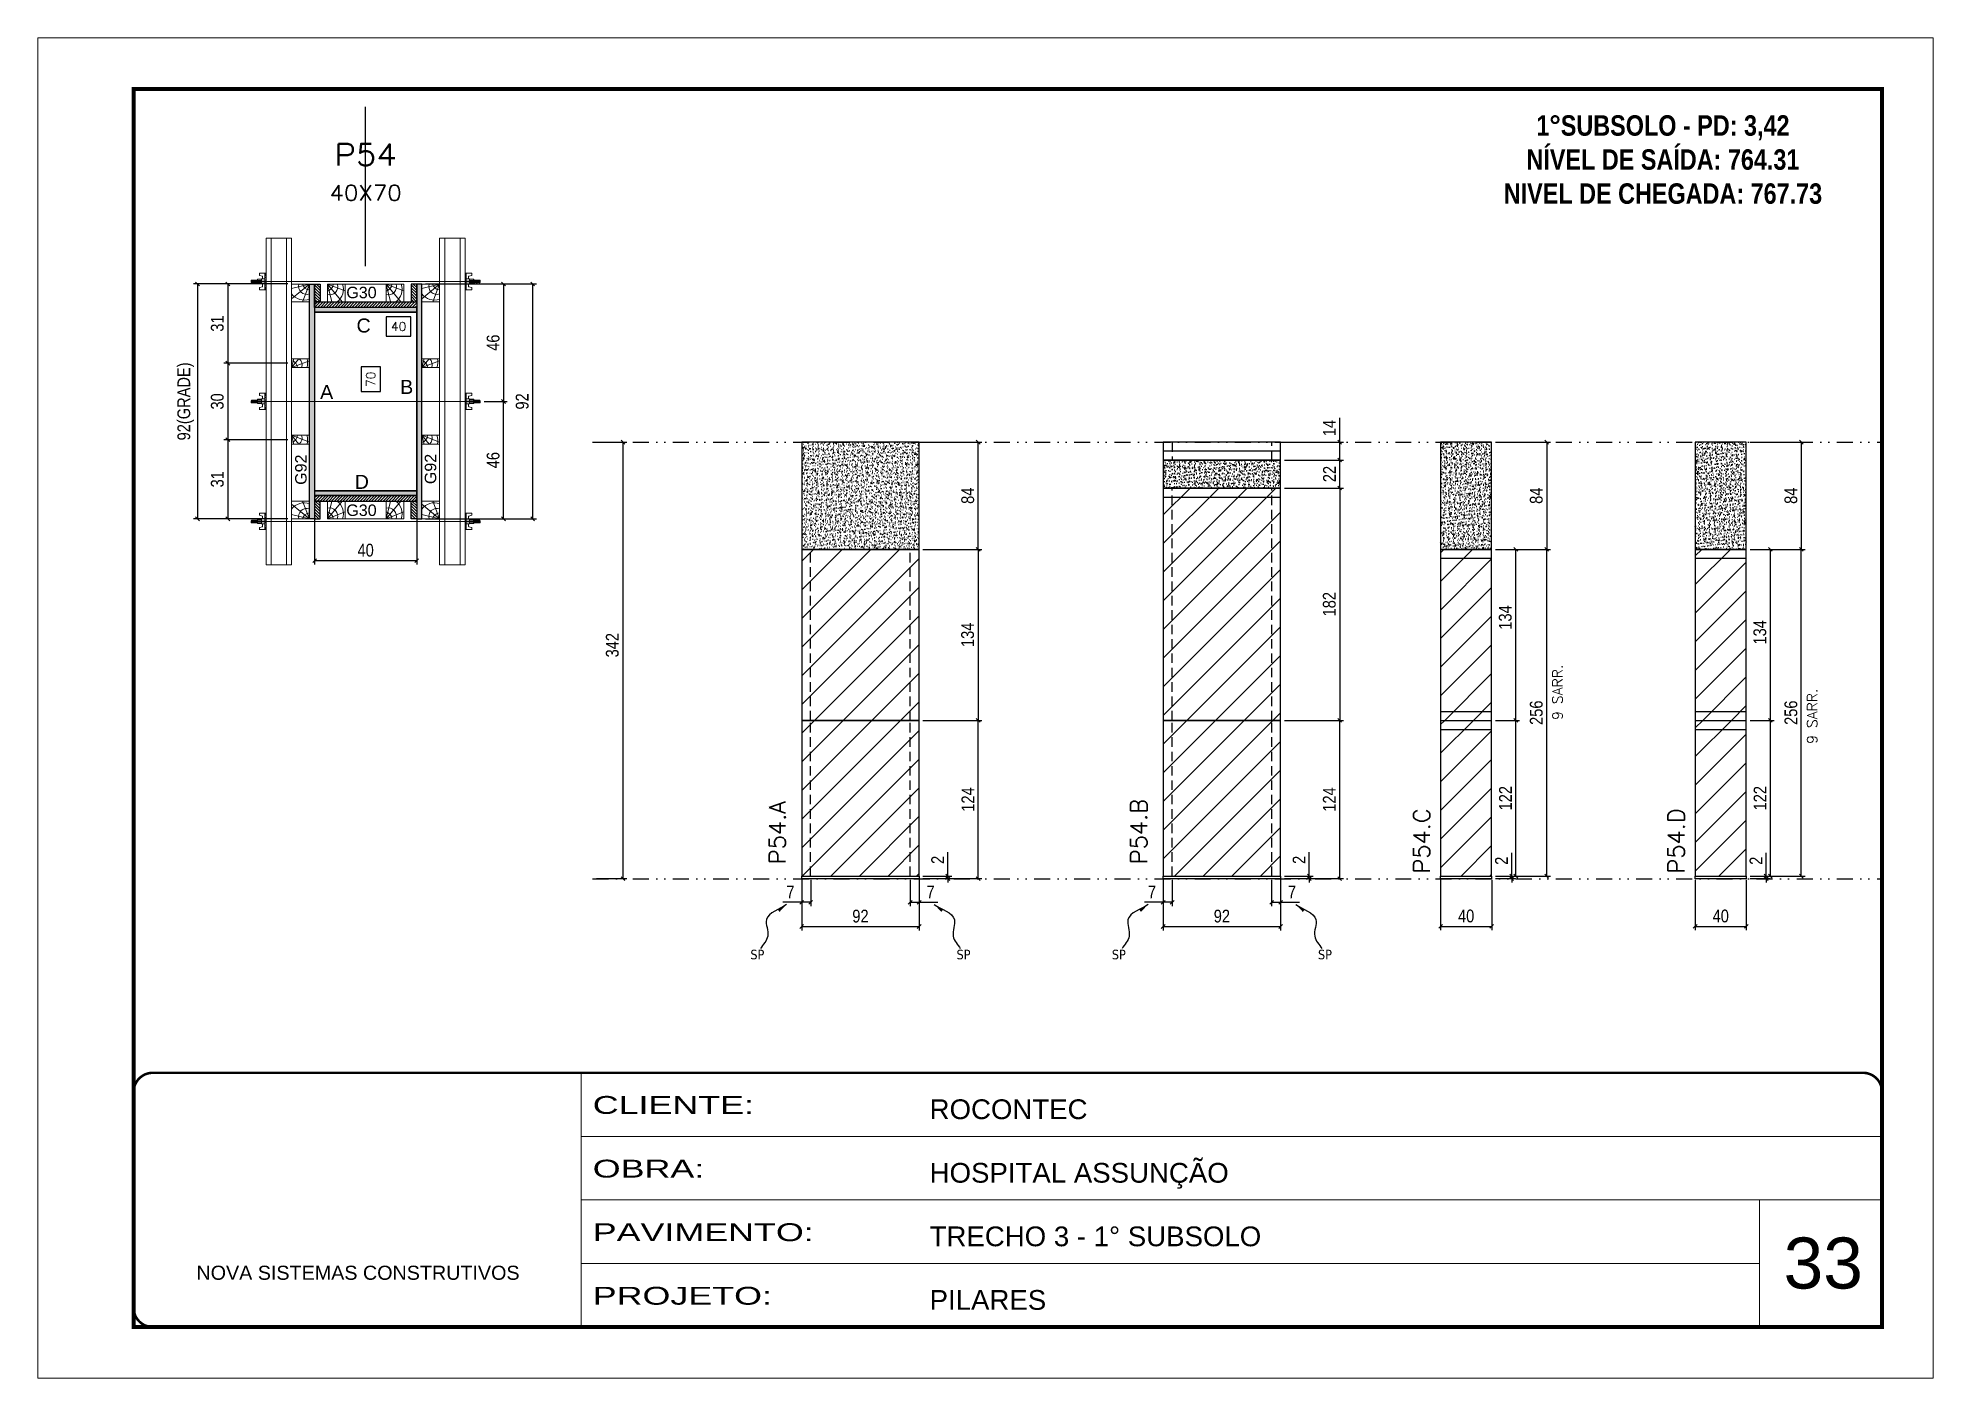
# Model space of a CAD drawing. Extents: x 2102 to 8383, y -13264 to 2718.
# Drawn here: x 2102 to 3587, y -7521 to -6471 of the extents above; entities that cross this region are included whole.
import ezdxf
from ezdxf.enums import TextEntityAlignment as Align

# ---------------------------------------------------------------- set-up
doc = ezdxf.new("R2010")
doc.units = 0
for name, pattern in [('CONTINUO', [0]), ('DASHED', [0.75, 0.5, -0.25]), ('DIVIDE2', [0.625, 0.25, -0.125, 0, -0.125, 0, -0.125]), ('HIDDEN', [0.375, 0.25, -0.125])]:
    doc.linetypes.add(name, pattern=pattern)
for name, color, linetype, lineweight in [('CARIMBO', 255, 'Continuous', 9), ('Folhas', 255, 'Continuous', 9), ('Hachura', 251, 'Continuous', 9), ('Madeira', 126, 'Continuous', 18), ('Perfil Metálico', 224, 'Continuous', 18), ('SARRAFO DE PRESSAO', 251, 'DASHED', 9), ('Texto Seção', 7, 'Continuous', 15)]:
    doc.layers.add(name, color=color, linetype=linetype, lineweight=lineweight)
for name, color, linetype in [('CHAPA', 1, 'Continuous'), ('COTA', 241, 'Continuous'), ('cotas', 4, 'Continuous'), ('MEIO_PONT', 93, 'Continuous'), ('NOMENCLATURA', 7, 'Continuous'), ('Nível', 160, 'Continuous'), ('Painéis', 200, 'Continuous'), ('SARR_2.2x7', 40, 'Continuous'), ('SARRAFO', 251, 'Continuous'), ('Sarrafo de Pressão', 42, 'HIDDEN'), ('texto', 7, 'Continuous'), ('Texto de Titulo', 7, 'Continuous'), ('Texto Qtd Sarr', 242, 'Continuous'), ('TEXTO_GERAL', 7, 'Continuous')]:
    doc.layers.add(name, color=color, linetype=linetype)
doc.styles.add('ARIAL', font='arial.ttf')
doc.styles.add('COTA TECNICA', font='techl___.ttf', dxfattribs={"height": 10})
doc.styles.add('COTA TECNICA 2X', font='techl___.ttf', dxfattribs={"height": 10})
doc.styles.add('COTA TECNICA-50', font='techl___.ttf', dxfattribs={"height": 10})
doc.styles.add('REGUA-120', font='ROMANS.shx', dxfattribs={"height": 15})
doc.styles.add('ROMANC', font='techb___.ttf', dxfattribs={"height": 2.5})
doc.styles.add('ROMANS', font='romans.shx')
doc.styles.add('SANSSERIF', font='sas_____.pfb')
doc.styles.get("Standard").update_dxf_attribs({"font": 'arial.ttf'})
doc.styles.add('Tecnologia', font='')
doc.styles.get('Tecnologia').set_extended_font_data('Forgotten Futurist')
doc.dimstyles.new('COTA PAINEL-50', dxfattribs={"dimtxt": 10, "dimasz": 3, "dimexe": 3, "dimexo": 3, "dimgap": 3, "dimtad": 1, "dimdec": 1, "dimzin": 12, "dimdsep": 46, "dimtxsty": 'COTA TECNICA-50', "dimblk1": 'OBLIQUE', "dimblk2": 'OBLIQUE', "dimsah": 1, "dimcen": 0.9, "dimclrd": 4, "dimclre": 4, "dimclrt": 240, "dimadec": 1, "dimazin": 3, "dimtfac": 1, "dimtdec": 1, "dimtmove": 0, "dimatfit": 3, "dimfxl": 1, "dimtolj": 1, "dimtzin": 12, "dimarcsym": 0})
doc.dimstyles.new('PAINEL', dxfattribs={"dimtxt": 10, "dimasz": 3, "dimexe": 3, "dimexo": 3, "dimgap": 3, "dimtad": 1, "dimdec": 1, "dimzin": 12, "dimdsep": 46, "dimtxsty": 'COTA TECNICA', "dimblk1": 'OBLIQUE', "dimblk2": 'OBLIQUE', "dimsah": 1, "dimcen": 0.9, "dimclrd": 4, "dimclre": 4, "dimclrt": 240, "dimadec": 1, "dimazin": 3, "dimtfac": 1, "dimtdec": 1, "dimtmove": 0, "dimatfit": 3, "dimfxl": 1, "dimtolj": 1, "dimtzin": 12, "dimarcsym": 0})
doc.dimstyles.new('SECAO PILAR', dxfattribs={"dimtxt": 10, "dimasz": 3, "dimexe": 3, "dimexo": 3, "dimgap": 3, "dimtad": 1, "dimdec": 1, "dimlfac": 0.5, "dimzin": 12, "dimdsep": 46, "dimtxsty": 'COTA TECNICA 2X', "dimblk1": 'OBLIQUE', "dimblk2": 'OBLIQUE', "dimsah": 1, "dimcen": 0.9, "dimclrd": 256, "dimclre": 256, "dimclrt": 256, "dimadec": 1, "dimazin": 3, "dimtfac": 1, "dimtdec": 1, "dimtmove": 0, "dimatfit": 3, "dimfxl": 1, "dimtolj": 1, "dimtzin": 12, "dimarcsym": 0})
doc.dimstyles.new('SECÇÃO 2', dxfattribs={"dimtxt": 7, "dimasz": 6, "dimexe": 0.18, "dimexo": 2, "dimgap": -4, "dimtad": 3, "dimdec": 1, "dimlfac": 0.5, "dimzin": 12, "dimdsep": 46, "dimtxsty": 'ROMANS', "dimblk": 'ARCHTICK', "dimcen": 0.09, "dimse1": 1, "dimse2": 1, "dimsd1": 1, "dimsd2": 1, "dimclrd": 180, "dimclre": 5, "dimclrt": 1, "dimadec": 0, "dimazin": 3, "dimtfac": 1, "dimtdec": 1, "dimtofl": 0, "dimtmove": 0, "dimatfit": 3, "dimldrblk": 'ARCHTICK', "dimfxl": 1, "dimtolj": 1, "dimtzin": 0, "dimarcsym": 0})
doc.dimstyles.get("Standard").update_dxf_attribs({"dimtxt": 0.18, "dimasz": 0.18, "dimexe": 0.18, "dimexo": 0.0625, "dimgap": 0.09, "dimtad": 0, "dimtih": 1, "dimtoh": 1, "dimdec": 4, "dimzin": 0, "dimdsep": 46, "dimtxsty": 'Standard', "dimcen": 0.09, "dimadec": 0, "dimazin": 0, "dimtfac": 1, "dimtdec": 4, "dimtofl": 0, "dimtmove": 0, "dimatfit": 3, "dimfxl": 1, "dimtolj": 1, "dimtzin": 0, "dimarcsym": 0})
pattern_1 = [(45, (-128503.716, -32522.603), (-11.2253202, 11.2253202), [])]

msp = doc.modelspace()

# ---------------------------------------------------------------- texts
at = {"layer": 'CARIMBO', "style": 'ARIAL'}
msp.add_text('33', height=40, dxfattribs=at).set_placement((3470.14, -7450.85))
at = {"layer": 'NOMENCLATURA', "color": 2, "insert": (3375.61, -6504.94), "char_height": 16, "attachment_point": 2, "style": 'ROMANC'}
msp.add_mtext_dynamic_manual_height_columns('\\P1°SUBSOLO - PD: 3,42\\PNÍVEL DE SAÍDA: 764.31\\PNIVEL DE CHEGADA: 767.73', width=300.2766, gutter_width=1, heights=[0], dxfattribs=at)
at = {"layer": 'texto', "color": 0, "char_height": 7.5, "attachment_point": 5}
for insert in [(2666.02, -7189.21), (2827.57, -7189.21), (2949.25, -7189.21), (3110.8, -7189.21)]:
    msp.add_mtext('{\\fTahoma|b0|i0|c0|p34;\\C4;SP}', dxfattribs=dict(at, insert=insert))
at = {"layer": 'Texto Seção', "linetype": 'Continuous', "style": 'ROMANS'}
for p in [(3297.02, -7005.34), (3496.52, -7024.08)]:
    msp.add_text('9 SARR.', height=8, rotation=90, dxfattribs=at).set_placement(p)
at = {"layer": 'Texto Seção', "char_height": 13, "width": 285.3299, "attachment_point": 7, "rotation": 90, "style": 'REGUA-120'}
for s, insert in [('P54.A', (2688.17, -7118.46)), ('P54.B', (2971.4, -7118.46)), ('P54.C', (3193.06, -7125.79)), ('P54.D', (3392.56, -7125.79))]:
    msp.add_mtext(s, dxfattribs=dict(at, insert=insert))
at = {"layer": 'TEXTO_GERAL', "style": 'ARIAL'}
for s, p in [('C', (2357.49, -6696.32)), ('B', (2391.25, -6744.46)), ('A', (2328.54, -6748.37)), ('D', (2356.09, -6818.82))]:
    msp.add_text(s, height=11, dxfattribs=at).set_placement(p, align=Align.MIDDLE_CENTER)
at = {"layer": 'TEXTO_GERAL', "color": 0, "linetype": 'Continuous', "style": 'SANSSERIF'}
for p in [(2308.35, -6821.15), (2409.91, -6820.61)]:
    msp.add_text('G92', height=9, rotation=90, dxfattribs=at).set_placement(p, align=Align.MIDDLE_LEFT)
at = {"layer": 'TEXTO_GERAL', "color": 0, "linetype": 'Continuous', "char_height": 9, "width": 285.3299, "style": 'SANSSERIF'}
for insert, attachment_point in [((2343.93, -6665.96), 1), ((2343.93, -6845.68), 7)]:
    msp.add_mtext('G30', dxfattribs=dict(at, insert=insert, attachment_point=attachment_point))

# ---------------------------------------------------------------- blocks, each defined once
blk = doc.blocks.new('9999999999')
at = {"color": 30, "linetype": 'CONTINUO'}
for p, q in [((98564.6, 34230.2), (98564.6, 34429.4)), ((98564.6, 34379.6), (99584, 34379.6)), ((98564.6, 34329.8), (99488, 34329.8)), ((99584, 34329.8), (99488, 34329.8)), ((99488, 34329.8), (99488, 34230.2)), ((98564.6, 34280), (99488, 34280))]:
    blk.add_line(p, q, dxfattribs=at)
at = {"color": 30, "linetype": 'CONTINUO', "const_width": 2}
blk.add_lwpolyline([(99584, 34230.2), (99584, 34414.4, 0.414214), (99569, 34429.4), (98229, 34429.4, 0.414214), (98214, 34414.4), (98214, 34245.2, 0.414214), (98229, 34230.2), (99584, 34230.2)], format="xyb", dxfattribs=at)
at = {"layer": 'Folhas'}
blk.add_lwpolyline([(98139, 34190.2), (99624, 34190.2), (99624, 35240.2), (98139, 35240.2)], close=True, dxfattribs=at)
at = {"layer": 'Folhas', "color": 30, "const_width": 3}
blk.add_lwpolyline([(98214, 34230.2), (99584, 34230.2), (99584, 35200.2), (98214, 35200.2)], close=True, dxfattribs=at)
at = {"color": 7, "linetype": 'Continuous', "ltscale": 5, "style": 'ARIAL'}
for s, height, p in [('ROCONTEC', 15.48, (98837.7, 34393.1)), ('HOSPITAL ASSUNÇÃO', 15.483, (98837.7, 34343.3)), ('TRECHO 3 - 1° SUBSOLO', 15.483, (98837.7, 34293.5)), ('NOVA SISTEMAS CONSTRUTIVOS', 11.059, (98263.2, 34267.2)), ('PILARES', 15.48, (98837.7, 34243.7))]:
    blk.add_text(s, height=height, dxfattribs=at).set_placement(p)
at = {"layer": 'Folhas', "color": 7, "style": 'Tecnologia', "width": 1.5}
for s, p in [('CLIENTE:', (98573.7, 34397.2)), ('OBRA:', (98573.7, 34347.3)), ('PAVIMENTO:', (98573.7, 34297.5)), ('PROJETO:', (98573.7, 34247.7))]:
    blk.add_text(s, height=14, dxfattribs=at).set_placement(p)
blk = doc.blocks.new('titulo1')
at = {"layer": 'Defpoints', "color": 252, "linetype": 'HIDDEN', "ltscale": 2}
blk.add_line((0, 0), (0, 125), dxfattribs=at)
at = {"layer": 'Defpoints', "style": 'ROMANS', "oblique": 15}
blk.add_attdef('FOLHA', text='', height=10, dxfattribs=at).set_placement((0, 15.6), align=Align.MIDDLE_CENTER)
at = {"layer": 'Texto Qtd Sarr', "color": 3, "style": 'ROMANS', "oblique": 15}
for tag, height, p in [('TITULO', 17, (0, 71.4)), ('SEÇÃO', 12, (0, 41.5))]:
    blk.add_attdef(tag, text='', height=height, dxfattribs=at).set_placement(p, align=Align.MIDDLE_CENTER)
blk = doc.blocks.new('_Oblique')
at = {"color": 0, "linetype": 'ByBlock', "lineweight": -2}
blk.add_line((-0.5, -0.5), (0.5, 0.5), dxfattribs=at)
blk = doc.blocks.new('*D1078')
at = {"layer": 'cotas', "color": 4, "linetype": 'ByBlock', "lineweight": -2, "transparency": 16777216}
for p, q in [((2539.9, -6787.7), (2563.7, -6787.7)), ((2560.7, -6787.7), (2560.7, -7129.7)), ((2539.9, -7129.7), (2563.7, -7129.7))]:
    blk.add_line(p, q, dxfattribs=at)
at = {"layer": 'Defpoints', "color": 0, "linetype": 'ByBlock', "transparency": 16777216}
for p in [(2536.9, -6787.7), (2536.9, -7129.7), (2560.7, -7129.7)]:
    blk.add_point(p, dxfattribs=at)
at = {"layer": 'cotas', "color": 4, "linetype": 'ByBlock', "lineweight": -2, "transparency": 16777216, "xscale": 3, "yscale": 3, "zscale": 3}
for p, rotation in [((2560.7, -6787.7), 90), ((2560.7, -7129.7), 270)]:
    blk.add_blockref('_Oblique', p, dxfattribs=dict(at, rotation=rotation))
at = {"layer": 'cotas', "color": 240, "linetype": 'ByBlock', "transparency": 16777216, "insert": (2552.4, -6946.8), "char_height": 10, "attachment_point": 5, "rotation": 90, "style": 'COTA TECNICA'}
blk.add_mtext('\\A1;342', dxfattribs=at)
blk = doc.blocks.new('*D318')
at = {"layer": 'COTA', "color": 180, "lineweight": -2, "transparency": 16777216}
for p, q in [((2370.6, -6728.8), (2355.6, -6728.8)), ((2355.6, -6728.8), (2355.6, -6748.1)), ((2370.6, -6748.1), (2370.6, -6728.8)), ((2355.6, -6748.1), (2370.6, -6748.1))]:
    blk.add_line(p, q, dxfattribs=at)
at = {"layer": 'Defpoints', "color": 0, "transparency": 16777216}
for p in [(2319.1, -6685.8), (2319.1, -6825.8), (2374.6, -6825.8)]:
    blk.add_point(p, dxfattribs=at)
at = {"layer": 'COTA', "color": 1, "transparency": 16777216, "insert": (2363.1, -6738.5), "char_height": 7, "attachment_point": 5, "rotation": 90, "style": 'ROMANS'}
blk.add_mtext('\\A1;70', dxfattribs=at)
blk = doc.blocks.new('_ArchTick')
at = {"color": 0, "linetype": 'ByBlock', "const_width": 0.15}
blk.add_lwpolyline([(-0.5, -0.5), (0.5, 0.5)], dxfattribs=at)
blk = doc.blocks.new('*D319')
at = {"layer": 'COTA', "lineweight": -2, "transparency": 16777216}
for p, q in [((2406.1, -6663.8), (2492.9, -6663.8)), ((2489.9, -6663.8), (2489.9, -6847.8)), ((2406.1, -6847.8), (2492.9, -6847.8))]:
    blk.add_line(p, q, dxfattribs=at)
at = {"layer": 'Defpoints', "color": 0, "transparency": 16777216}
for p in [(2403.1, -6663.8), (2403.1, -6847.8), (2489.9, -6847.8)]:
    blk.add_point(p, dxfattribs=at)
at = {"layer": 'COTA', "lineweight": -2, "transparency": 16777216, "xscale": 3, "yscale": 3, "zscale": 3}
for p, rotation in [((2489.9, -6663.8), 90), ((2489.9, -6847.8), 270)]:
    blk.add_blockref('_Oblique', p, dxfattribs=dict(at, rotation=rotation))
at = {"layer": 'COTA', "transparency": 16777216, "insert": (2481.8, -6755.8), "char_height": 10, "attachment_point": 5, "rotation": 90, "style": 'COTA TECNICA 2X'}
blk.add_mtext('\\A1;92', dxfattribs=at)
blk = doc.blocks.new('*D320')
at = {"layer": 'COTA', "lineweight": -2, "transparency": 16777216}
for p, q in [((2440.1, -6663.8), (2470.1, -6663.8)), ((2467.1, -6663.8), (2467.1, -6755.8)), ((2451.9, -6755.8), (2470.1, -6755.8))]:
    blk.add_line(p, q, dxfattribs=at)
at = {"layer": 'Defpoints', "color": 0, "transparency": 16777216}
for p in [(2437.1, -6663.8), (2448.9, -6755.8), (2467.1, -6755.8)]:
    blk.add_point(p, dxfattribs=at)
at = {"layer": 'COTA', "lineweight": -2, "transparency": 16777216, "xscale": 3, "yscale": 3, "zscale": 3}
for p, rotation in [((2467.1, -6663.8), 90), ((2467.1, -6755.8), 270)]:
    blk.add_blockref('_Oblique', p, dxfattribs=dict(at, rotation=rotation))
at = {"layer": 'COTA', "transparency": 16777216, "insert": (2459, -6709.8), "char_height": 10, "attachment_point": 5, "rotation": 90, "style": 'COTA TECNICA 2X'}
blk.add_mtext('\\A1;46', dxfattribs=at)
blk = doc.blocks.new('*D321')
at = {"layer": 'COTA', "lineweight": -2, "transparency": 16777216}
for p, q in [((2451.9, -6755.8), (2470.1, -6755.8)), ((2467.1, -6847.8), (2467.1, -6755.8)), ((2440.1, -6847.8), (2470.1, -6847.8))]:
    blk.add_line(p, q, dxfattribs=at)
at = {"layer": 'Defpoints', "color": 0, "transparency": 16777216}
for p in [(2448.9, -6755.8), (2467.1, -6755.8), (2437.1, -6847.8)]:
    blk.add_point(p, dxfattribs=at)
at = {"layer": 'COTA', "lineweight": -2, "transparency": 16777216, "xscale": 3, "yscale": 3, "zscale": 3}
for p, rotation in [((2467.1, -6755.8), 90), ((2467.1, -6847.8), 270)]:
    blk.add_blockref('_Oblique', p, dxfattribs=dict(at, rotation=rotation))
at = {"layer": 'COTA', "transparency": 16777216, "insert": (2459, -6801.8), "char_height": 10, "attachment_point": 5, "rotation": 90, "style": 'COTA TECNICA 2X'}
blk.add_mtext('\\A1;46', dxfattribs=at)
blk = doc.blocks.new('*D322')
at = {"layer": 'COTA', "color": 180, "lineweight": -2, "transparency": 16777216}
for p, q in [((2394.6, -6689.6), (2375.2, -6689.6)), ((2375.2, -6689.6), (2375.2, -6704.6)), ((2394.6, -6704.6), (2394.6, -6689.6)), ((2375.2, -6704.6), (2394.6, -6704.6))]:
    blk.add_line(p, q, dxfattribs=at)
at = {"layer": 'Defpoints', "color": 0, "transparency": 16777216}
for p in [(2319.1, -6685.8), (2399.1, -6685.8), (2399.1, -6708.6)]:
    blk.add_point(p, dxfattribs=at)
at = {"layer": 'COTA', "color": 1, "transparency": 16777216, "insert": (2384.9, -6697.1), "char_height": 7, "attachment_point": 5, "style": 'ROMANS'}
blk.add_mtext('\\A1;40', dxfattribs=at)
blk = doc.blocks.new('PONTALETE')
at = {"layer": 'Madeira'}
for q in [(2.71, 7), (7, 5.76), (7, 1.74)]:
    blk.add_line((0, 0), q, dxfattribs=at)
blk.add_lwpolyline([(0, 0), (7, 0), (7, 7), (0, 7)], close=True, dxfattribs=at)
for centre, radius, start, end in [((2.04, 0.06), 6.23, 37.28179, 109.09128), ((1.09, 0.9), 3.19, 343.60304, 109.98471), ((-0.21, -0.78), 3.09, 14.63219, 86.0383)]:
    blk.add_arc(centre, radius, start, end, dxfattribs=at)
blk = doc.blocks.new('*D323')
at = {"layer": 'COTA', "lineweight": -2, "transparency": 16777216}
for p, q in [((2298.1, -6663.8), (2224.3, -6663.8)), ((2227.3, -6663.8), (2227.3, -6847.8)), ((2298.1, -6847.8), (2224.3, -6847.8))]:
    blk.add_line(p, q, dxfattribs=at)
at = {"layer": 'Defpoints', "color": 0, "transparency": 16777216}
for p in [(2301.1, -6663.8), (2227.3, -6847.8), (2301.1, -6847.8)]:
    blk.add_point(p, dxfattribs=at)
at = {"layer": 'COTA', "lineweight": -2, "transparency": 16777216, "xscale": 3, "yscale": 3, "zscale": 3}
for p, rotation in [((2227.3, -6663.8), 90), ((2227.3, -6847.8), 270)]:
    blk.add_blockref('_Oblique', p, dxfattribs=dict(at, rotation=rotation))
at = {"layer": 'COTA', "transparency": 16777216, "insert": (2218.1, -6755.8), "char_height": 10, "attachment_point": 5, "rotation": 90, "style": 'COTA TECNICA 2X'}
blk.add_mtext('\\A1;92(GRADE)', dxfattribs=at)
blk = doc.blocks.new('MEIO PONTALETE')
at = {"layer": 'Madeira'}
for q in [(2.71, 7), (3.5, 2.88), (3.5, 0.87)]:
    blk.add_line((0, 0), q, dxfattribs=at)
blk.add_lwpolyline([(0, 0), (3.5, 0), (3.5, 7), (0, 7)], close=True, dxfattribs=at)
for centre, radius, start, end in [((2.04, 0.06), 6.23, 76.44987, 109.09128), ((1.09, 0.9), 3.19, 40.90626, 109.98471), ((-0.21, -0.78), 3.09, 14.63219, 86.0383)]:
    blk.add_arc(centre, radius, start, end, dxfattribs=at)
blk = doc.blocks.new('*D324')
at = {"layer": 'COTA', "lineweight": -2, "transparency": 16777216}
for p, q in [((2298.1, -6785.8), (2248.1, -6785.8)), ((2251.1, -6785.8), (2251.1, -6847.8)), ((2298.1, -6847.8), (2248.1, -6847.8))]:
    blk.add_line(p, q, dxfattribs=at)
at = {"layer": 'Defpoints', "color": 0, "transparency": 16777216}
for p in [(2301.1, -6785.8), (2251.1, -6847.8), (2301.1, -6847.8)]:
    blk.add_point(p, dxfattribs=at)
at = {"layer": 'COTA', "lineweight": -2, "transparency": 16777216, "xscale": 3, "yscale": 3, "zscale": 3}
for p, rotation in [((2251.1, -6785.8), 90), ((2251.1, -6847.8), 270)]:
    blk.add_blockref('_Oblique', p, dxfattribs=dict(at, rotation=rotation))
at = {"layer": 'COTA', "transparency": 16777216, "insert": (2242.9, -6816.8), "char_height": 10, "attachment_point": 5, "rotation": 90, "style": 'COTA TECNICA 2X'}
blk.add_mtext('\\A1;31', dxfattribs=at)
blk = doc.blocks.new('C')
at = {"layer": 'Hachura', "color": 0}
for p, q in [((0, 3.22), (0, -3.22)), ((0.45, 3.22), (0, 3.22)), ((0.46, 3.16), (0, 3.16)), ((0.46, 3.05), (0, 3.05)), ((0.46, 2.88), (0, 2.88)), ((0, 2.75), (0, -1.16)), ((0.46, 2.65), (0, 2.65)), ((0.46, 2.23), (0, 2.23)), ((0.46, 1.51), (0, 1.51)), ((0.39, 0.49), (0.17, 0.49)), ((0.45, -3.23), (0.45, 3.22)), ((0.45, 3.22), (2.58, 3.22)), ((1.74, 0.97), (0.45, 0.97)), ((1.45, 0.1), (0.45, 0.1)), ((1.35, 1.94), (1.35, 0.96)), ((2.58, 2.39), (1.47, 2.09)), ((1.74, -0.97), (1.74, 0.97)), ((1.74, 0.97), (1.74, 0.84)), ((1.74, 0.97), (1.74, 0.84)), ((1.74, 0.84), (3.35, 0.84)), ((3.35, 0.45), (1.74, 0.45)), ((2.58, 3.22), (2.58, 2.39)), ((3.32, 0.84), (3.32, -0.84)), ((3.35, 0.84), (3.35, -0.84)), ((3.68, 0.45), (3.35, 0.45)), ((3.84, -0.52), (3.35, 0.45)), ((3.35, 0.06), (3.67, -0.57)), ((3.68, 0.45), (4.16, -0.52)), ((3.72, 0.5), (4.25, -0.57)), ((4.37, -0.55), (3.83, 0.53)), ((4.15, 0.45), (3.93, 0.45)), ((4.42, -0.52), (3.93, 0.45)), ((4.15, 0.45), (4.26, 0.45)), ((4.26, 0.45), (4.74, -0.52)), ((4.3, 0.5), (4.83, -0.57)), ((4.95, -0.55), (4.41, 0.53)), ((4.51, 0.45), (4.84, 0.45)), ((5, -0.52), (4.51, 0.45)), ((4.84, 0.45), (5.32, -0.52)), ((4.88, 0.5), (5.41, -0.57)), ((5.53, -0.55), (4.99, 0.53)), ((5.58, -0.52), (5.09, 0.45)), ((5.42, 0.45), (5.09, 0.45)), ((5.58, -0.52), (5.09, 0.45)), ((5.42, 0.45), (5.74, -0.19)), ((5.46, 0.5), (5.74, -0.07)), ((5.74, 0.19), (5.57, 0.53)), ((5.74, 0.32), (5.68, 0.45)), ((5.68, 0.45), (5.74, 0.45)), ((5.74, 0.45), (5.9, 0.29)), ((5.74, 0.45), (5.74, -0.52)), ((5.9, -0.36), (5.9, 0.29)), ((0.45, 0), (0, 0)), ((0.46, -1.52), (0, -1.52)), ((0.46, -2.23), (0, -2.23)), ((0.46, -2.65), (0, -2.65)), ((0.46, -2.88), (0, -2.88)), ((0.46, -3.05), (0, -3.05)), ((0.46, -3.16), (0, -3.16)), ((0, -3.22), (2.57, -3.22)), ((0.08, -0.48), (0.29, -0.48)), ((0.29, -0.48), (0.4, -0.48)), ((0.45, 0), (0.45, -0.97)), ((0.45, -0.16), (1.45, -0.16)), ((0.45, -0.65), (0.45, -0.32)), ((0.45, -3.23), (0.45, -0.65)), ((0.45, -0.97), (1.74, -0.97)), ((1.35, -1.94), (1.35, -0.97)), ((2.58, -2.39), (1.47, -2.1)), ((3.35, -0.32), (1.74, -0.32)), ((3.35, -0.84), (1.74, -0.84)), ((2.58, -3.23), (2.58, -2.39)), ((3.35, -0.07), (3.58, -0.52)), ((3.35, -0.52), (3.58, -0.52)), ((3.84, -0.52), (4.16, -0.52)), ((4.42, -0.52), (4.74, -0.52)), ((4.63, -0.52), (4.74, -0.52)), ((5, -0.52), (5.32, -0.52)), ((5.58, -0.52), (5.74, -0.52)), ((5.74, -0.52), (5.9, -0.36)), ((5.74, -0.52), (5.74, -0.52))]:
    blk.add_line(p, q, dxfattribs=at)
for centre, radius, start, end in [((1.52, 1.94), 0.161, 104.74356, 180), ((1.44, -0.03), 0.129, 272.69497, 87.30503), ((3.81, 0.39), 0.143, 25.56881, 154.43119), ((4.39, 0.39), 0.143, 25.56881, 154.43119), ((4.97, 0.39), 0.143, 25.56881, 154.43119), ((5.55, 0.39), 0.143, 25.56881, 154.43119), ((0.17, -0.37), 0.174, 221.74404, 317.85924), ((1.52, -1.94), 0.161, 180, 255.25644), ((3.71, -0.4), 0.174, 222.14076, 318.25596), ((4.29, -0.4), 0.174, 222.14076, 318.25596), ((4.87, -0.4), 0.174, 222.14076, 318.25596), ((5.45, -0.4), 0.174, 222.14076, 318.25596), ((5.61, -0.4), 0.174, 317.85924, 318.25596)]:
    blk.add_arc(centre, radius, start, end, dxfattribs=at)
blk = doc.blocks.new('*D325')
at = {"layer": 'COTA', "lineweight": -2, "transparency": 16777216}
for p, q in [((2298.1, -6663.8), (2248.1, -6663.8)), ((2251.1, -6663.8), (2251.1, -6725.8)), ((2298.1, -6725.8), (2248.1, -6725.8))]:
    blk.add_line(p, q, dxfattribs=at)
at = {"layer": 'Defpoints', "color": 0, "transparency": 16777216}
for p in [(2301.1, -6663.8), (2251.1, -6725.8), (2301.1, -6725.8)]:
    blk.add_point(p, dxfattribs=at)
at = {"layer": 'COTA', "lineweight": -2, "transparency": 16777216, "xscale": 3, "yscale": 3, "zscale": 3}
for p, rotation in [((2251.1, -6663.8), 90), ((2251.1, -6725.8), 270)]:
    blk.add_blockref('_Oblique', p, dxfattribs=dict(at, rotation=rotation))
at = {"layer": 'COTA', "transparency": 16777216, "insert": (2242.9, -6694.8), "char_height": 10, "attachment_point": 5, "rotation": 90, "style": 'COTA TECNICA 2X'}
blk.add_mtext('\\A1;31', dxfattribs=at)
blk = doc.blocks.new('*D326')
at = {"layer": 'COTA', "lineweight": -2, "transparency": 16777216}
for p, q in [((2298.1, -6725.8), (2248.1, -6725.8)), ((2251.1, -6725.8), (2251.1, -6785.8)), ((2298.1, -6785.8), (2248.1, -6785.8))]:
    blk.add_line(p, q, dxfattribs=at)
at = {"layer": 'Defpoints', "color": 0, "transparency": 16777216}
for p in [(2301.1, -6725.8), (2251.1, -6785.8), (2301.1, -6785.8)]:
    blk.add_point(p, dxfattribs=at)
at = {"layer": 'COTA', "lineweight": -2, "transparency": 16777216, "xscale": 3, "yscale": 3, "zscale": 3}
for p, rotation in [((2251.1, -6725.8), 90), ((2251.1, -6785.8), 270)]:
    blk.add_blockref('_Oblique', p, dxfattribs=dict(at, rotation=rotation))
at = {"layer": 'COTA', "transparency": 16777216, "insert": (2242.9, -6755.8), "char_height": 10, "attachment_point": 5, "rotation": 90, "style": 'COTA TECNICA 2X'}
blk.add_mtext('\\A1;30', dxfattribs=at)
blk = doc.blocks.new('*D1071')
at = {"layer": 'COTA', "lineweight": -2, "transparency": 16777216}
for p, q in [((2319.1, -6832.4), (2319.1, -6883.5)), ((2399.1, -6832.4), (2399.1, -6883.5)), ((2319.1, -6880.5), (2399.1, -6880.5))]:
    blk.add_line(p, q, dxfattribs=at)
at = {"layer": 'Defpoints', "color": 0, "transparency": 16777216}
for p in [(2319.1, -6829.4), (2399.1, -6829.4), (2399.1, -6880.5)]:
    blk.add_point(p, dxfattribs=at)
at = {"layer": 'COTA', "lineweight": -2, "transparency": 16777216, "xscale": 3, "yscale": 3, "zscale": 3, "rotation": 180}
blk.add_blockref('_Oblique', (2319.1, -6880.5), dxfattribs=at)
at = {"layer": 'COTA', "lineweight": -2, "transparency": 16777216, "xscale": 3, "yscale": 3, "zscale": 3}
blk.add_blockref('_Oblique', (2399.1, -6880.5), dxfattribs=at)
at = {"layer": 'COTA', "transparency": 16777216, "insert": (2359.1, -6872.4), "char_height": 10, "attachment_point": 5, "style": 'COTA TECNICA 2X'}
blk.add_mtext('\\A1;40', dxfattribs=at)
blk = doc.blocks.new('*D327')
at = {"layer": 'COTA', "color": 4, "lineweight": -2, "transparency": 16777216}
for p, q in [((2700.8, -7130.7), (2700.8, -7170.2)), ((2792.8, -7130.7), (2792.8, -7170.2)), ((2700.8, -7167.2), (2792.8, -7167.2))]:
    blk.add_line(p, q, dxfattribs=at)
at = {"layer": 'Defpoints', "color": 0, "transparency": 16777216}
for p in [(2700.8, -7127.7), (2792.8, -7127.7), (2792.8, -7167.2)]:
    blk.add_point(p, dxfattribs=at)
at = {"layer": 'COTA', "color": 4, "lineweight": -2, "transparency": 16777216, "xscale": 3, "yscale": 3, "zscale": 3, "rotation": 180}
blk.add_blockref('_Oblique', (2700.8, -7167.2), dxfattribs=at)
at = {"layer": 'COTA', "color": 4, "lineweight": -2, "transparency": 16777216, "xscale": 3, "yscale": 3, "zscale": 3}
blk.add_blockref('_Oblique', (2792.8, -7167.2), dxfattribs=at)
at = {"layer": 'COTA', "color": 240, "transparency": 16777216, "insert": (2746.8, -7159.1), "char_height": 10, "attachment_point": 5, "style": 'COTA TECNICA'}
blk.add_mtext('\\A1;92', dxfattribs=at)
blk = doc.blocks.new('*D328')
at = {"layer": 'COTA', "color": 4, "lineweight": -2, "transparency": 16777216}
for p, q in [((2795.8, -6787.7), (2842, -6787.7)), ((2839, -6871.7), (2839, -6787.7)), ((2795.8, -6871.7), (2842, -6871.7))]:
    blk.add_line(p, q, dxfattribs=at)
at = {"layer": 'Defpoints', "color": 0, "transparency": 16777216}
for p in [(2792.8, -6787.7), (2839, -6787.7), (2792.8, -6871.7)]:
    blk.add_point(p, dxfattribs=at)
at = {"layer": 'COTA', "color": 4, "lineweight": -2, "transparency": 16777216, "xscale": 3, "yscale": 3, "zscale": 3}
for p, rotation in [((2839, -6787.7), 90), ((2839, -6871.7), 270)]:
    blk.add_blockref('_Oblique', p, dxfattribs=dict(at, rotation=rotation))
at = {"layer": 'COTA', "color": 240, "transparency": 16777216, "insert": (2830.9, -6829.7), "char_height": 10, "attachment_point": 5, "rotation": 90, "style": 'COTA TECNICA'}
blk.add_mtext('\\A1;84', dxfattribs=at)
blk = doc.blocks.new('*D329')
at = {"layer": 'COTA', "color": 4, "lineweight": -2, "transparency": 16777216}
for p, q in [((2700.8, -7132.7), (2700.8, -7151.2)), ((2707.8, -7130.7), (2707.8, -7151.2)), ((2700.8, -7148.2), (2686.1, -7148.2)), ((2707.8, -7148.2), (2700.8, -7148.2))]:
    blk.add_line(p, q, dxfattribs=at)
at = {"layer": 'Defpoints', "color": 0, "transparency": 16777216}
for p in [(2707.8, -7127.7), (2700.8, -7129.7), (2700.8, -7148.2)]:
    blk.add_point(p, dxfattribs=at)
at = {"layer": 'COTA', "color": 4, "lineweight": -2, "transparency": 16777216, "xscale": 3, "yscale": 3, "zscale": 3, "rotation": 180}
blk.add_blockref('_Oblique', (2700.8, -7148.2), dxfattribs=at)
at = {"layer": 'COTA', "color": 4, "lineweight": -2, "transparency": 16777216, "xscale": 3, "yscale": 3, "zscale": 3}
blk.add_blockref('_Oblique', (2707.8, -7148.2), dxfattribs=at)
at = {"layer": 'COTA', "color": 240, "transparency": 16777216, "insert": (2691.9, -7140.2), "char_height": 10, "attachment_point": 5, "style": 'COTA TECNICA-50'}
blk.add_mtext('\\A1;7', dxfattribs=at)
blk = doc.blocks.new('*D330')
at = {"layer": 'COTA', "color": 4, "lineweight": -2, "transparency": 16777216}
for p, q in [((2785.8, -7130.7), (2785.8, -7151.2)), ((2792.8, -7132.7), (2792.8, -7151.2)), ((2785.8, -7148.2), (2792.8, -7148.2)), ((2792.8, -7148.2), (2807.5, -7148.2))]:
    blk.add_line(p, q, dxfattribs=at)
at = {"layer": 'Defpoints', "color": 0, "transparency": 16777216}
for p in [(2785.8, -7127.7), (2792.8, -7129.7), (2792.8, -7148.2)]:
    blk.add_point(p, dxfattribs=at)
at = {"layer": 'COTA', "color": 4, "lineweight": -2, "transparency": 16777216, "xscale": 3, "yscale": 3, "zscale": 3, "rotation": 180}
blk.add_blockref('_Oblique', (2785.8, -7148.2), dxfattribs=at)
at = {"layer": 'COTA', "color": 4, "lineweight": -2, "transparency": 16777216, "xscale": 3, "yscale": 3, "zscale": 3}
blk.add_blockref('_Oblique', (2792.8, -7148.2), dxfattribs=at)
at = {"layer": 'COTA', "color": 240, "transparency": 16777216, "insert": (2801.7, -7140.2), "char_height": 10, "attachment_point": 5, "style": 'COTA TECNICA-50'}
blk.add_mtext('\\A1;7', dxfattribs=at)
blk = doc.blocks.new('*D331')
at = {"layer": 'COTA', "color": 4, "lineweight": -2, "transparency": 16777216}
for p, q in [((2795.8, -7005.7), (2842, -7005.7)), ((2839, -7129.7), (2839, -7005.7)), ((2795.8, -7129.7), (2842, -7129.7))]:
    blk.add_line(p, q, dxfattribs=at)
at = {"layer": 'Defpoints', "color": 0, "transparency": 16777216}
for p in [(2792.8, -7005.7), (2839, -7005.7), (2792.8, -7129.7)]:
    blk.add_point(p, dxfattribs=at)
at = {"layer": 'COTA', "color": 4, "lineweight": -2, "transparency": 16777216, "xscale": 3, "yscale": 3, "zscale": 3}
for p, rotation in [((2839, -7005.7), 90), ((2839, -7129.7), 270)]:
    blk.add_blockref('_Oblique', p, dxfattribs=dict(at, rotation=rotation))
at = {"layer": 'COTA', "color": 240, "transparency": 16777216, "insert": (2831, -7067.7), "char_height": 10, "attachment_point": 5, "rotation": 90, "style": 'COTA TECNICA-50'}
blk.add_mtext('\\A1;124', dxfattribs=at)
blk = doc.blocks.new('*D332')
at = {"layer": 'COTA', "color": 4, "lineweight": -2, "transparency": 16777216}
for p, q in [((2815.3, -7127.7), (2815.3, -7108.9)), ((2795.8, -7127.7), (2818.3, -7127.7)), ((2815.3, -7129.7), (2815.3, -7127.7)), ((2795.8, -7129.7), (2818.3, -7129.7)), ((2815.3, -7129.7), (2815.3, -7132.7))]:
    blk.add_line(p, q, dxfattribs=at)
at = {"layer": 'Defpoints', "color": 0, "transparency": 16777216}
for p in [(2792.8, -7127.7), (2792.8, -7129.7), (2815.3, -7129.7)]:
    blk.add_point(p, dxfattribs=at)
at = {"layer": 'COTA', "color": 4, "lineweight": -2, "transparency": 16777216, "xscale": 3, "yscale": 3, "zscale": 3}
for p, rotation in [((2815.3, -7127.7), 270), ((2815.3, -7129.7), 90)]:
    blk.add_blockref('_Oblique', p, dxfattribs=dict(at, rotation=rotation))
at = {"layer": 'COTA', "color": 240, "transparency": 16777216, "insert": (2807.3, -7115), "char_height": 10, "attachment_point": 5, "rotation": 90, "style": 'COTA TECNICA-50'}
blk.add_mtext('\\A1;2', dxfattribs=at)
blk = doc.blocks.new('*D333')
at = {"layer": 'COTA', "color": 4, "linetype": 'ByBlock', "lineweight": -2, "transparency": 16777216}
for p, q in [((2795.8, -6871.7), (2842, -6871.7)), ((2839, -6871.7), (2839, -7005.7)), ((2795.8, -7005.7), (2842, -7005.7))]:
    blk.add_line(p, q, dxfattribs=at)
at = {"layer": 'Defpoints', "color": 0, "linetype": 'ByBlock', "transparency": 16777216}
for p in [(2792.8, -6871.7), (2792.8, -7005.7), (2839, -7005.7)]:
    blk.add_point(p, dxfattribs=at)
at = {"layer": 'COTA', "color": 4, "linetype": 'ByBlock', "lineweight": -2, "transparency": 16777216, "xscale": 3, "yscale": 3, "zscale": 3}
for p, rotation in [((2839, -6871.7), 90), ((2839, -7005.7), 270)]:
    blk.add_blockref('_Oblique', p, dxfattribs=dict(at, rotation=rotation))
at = {"layer": 'COTA', "color": 240, "linetype": 'ByBlock', "transparency": 16777216, "insert": (2830.8, -6938.7), "char_height": 10, "attachment_point": 5, "rotation": 90, "style": 'COTA TECNICA'}
blk.add_mtext('\\A1;134', dxfattribs=at)
blk = doc.blocks.new('*D334')
at = {"layer": 'COTA', "color": 4, "lineweight": -2, "transparency": 16777216}
for p, q in [((2984, -7130.7), (2984, -7170.2)), ((3076, -7130.7), (3076, -7170.2)), ((2984, -7167.2), (3076, -7167.2))]:
    blk.add_line(p, q, dxfattribs=at)
at = {"layer": 'Defpoints', "color": 0, "transparency": 16777216}
for p in [(2984, -7127.7), (3076, -7127.7), (3076, -7167.2)]:
    blk.add_point(p, dxfattribs=at)
at = {"layer": 'COTA', "color": 4, "lineweight": -2, "transparency": 16777216, "xscale": 3, "yscale": 3, "zscale": 3, "rotation": 180}
blk.add_blockref('_Oblique', (2984, -7167.2), dxfattribs=at)
at = {"layer": 'COTA', "color": 4, "lineweight": -2, "transparency": 16777216, "xscale": 3, "yscale": 3, "zscale": 3}
blk.add_blockref('_Oblique', (3076, -7167.2), dxfattribs=at)
at = {"layer": 'COTA', "color": 240, "transparency": 16777216, "insert": (3030, -7159.1), "char_height": 10, "attachment_point": 5, "style": 'COTA TECNICA'}
blk.add_mtext('\\A1;92', dxfattribs=at)
blk = doc.blocks.new('*D335')
at = {"layer": 'COTA', "color": 4, "lineweight": -2, "transparency": 16777216}
for p, q in [((3079, -6801.7), (3125.3, -6801.7)), ((3122.3, -6823.7), (3122.3, -6801.7)), ((3079, -6823.7), (3125.3, -6823.7))]:
    blk.add_line(p, q, dxfattribs=at)
at = {"layer": 'Defpoints', "color": 0, "transparency": 16777216}
for p in [(3076, -6801.7), (3122.3, -6801.7), (3076, -6823.7)]:
    blk.add_point(p, dxfattribs=at)
at = {"layer": 'COTA', "color": 4, "lineweight": -2, "transparency": 16777216, "xscale": 3, "yscale": 3, "zscale": 3}
for p, rotation in [((3122.3, -6801.7), 90), ((3122.3, -6823.7), 270)]:
    blk.add_blockref('_Oblique', p, dxfattribs=dict(at, rotation=rotation))
at = {"layer": 'COTA', "color": 240, "transparency": 16777216, "insert": (3114.3, -6812.7), "char_height": 10, "attachment_point": 5, "rotation": 90, "style": 'COTA TECNICA'}
blk.add_mtext('\\A1;22', dxfattribs=at)
blk = doc.blocks.new('*D309')
at = {"layer": 'COTA', "color": 4, "lineweight": -2, "transparency": 16777216}
for p, q in [((2984, -7132.7), (2984, -7151.2)), ((2991, -7130.7), (2991, -7151.2)), ((2984, -7148.2), (2969.3, -7148.2)), ((2991, -7148.2), (2984, -7148.2))]:
    blk.add_line(p, q, dxfattribs=at)
at = {"layer": 'Defpoints', "color": 0, "transparency": 16777216}
for p in [(2991, -7127.7), (2984, -7129.7), (2984, -7148.2)]:
    blk.add_point(p, dxfattribs=at)
at = {"layer": 'COTA', "color": 4, "lineweight": -2, "transparency": 16777216, "xscale": 3, "yscale": 3, "zscale": 3, "rotation": 180}
blk.add_blockref('_Oblique', (2984, -7148.2), dxfattribs=at)
at = {"layer": 'COTA', "color": 4, "lineweight": -2, "transparency": 16777216, "xscale": 3, "yscale": 3, "zscale": 3}
blk.add_blockref('_Oblique', (2991, -7148.2), dxfattribs=at)
at = {"layer": 'COTA', "color": 240, "transparency": 16777216, "insert": (2975.2, -7140.2), "char_height": 10, "attachment_point": 5, "style": 'COTA TECNICA-50'}
blk.add_mtext('\\A1;7', dxfattribs=at)
blk = doc.blocks.new('*D310')
at = {"layer": 'COTA', "color": 4, "lineweight": -2, "transparency": 16777216}
for p, q in [((3069, -7130.7), (3069, -7151.2)), ((3076, -7132.7), (3076, -7151.2)), ((3069, -7148.2), (3076, -7148.2)), ((3076, -7148.2), (3090.8, -7148.2))]:
    blk.add_line(p, q, dxfattribs=at)
at = {"layer": 'Defpoints', "color": 0, "transparency": 16777216}
for p in [(3069, -7127.7), (3076, -7129.7), (3076, -7148.2)]:
    blk.add_point(p, dxfattribs=at)
at = {"layer": 'COTA', "color": 4, "lineweight": -2, "transparency": 16777216, "xscale": 3, "yscale": 3, "zscale": 3, "rotation": 180}
blk.add_blockref('_Oblique', (3069, -7148.2), dxfattribs=at)
at = {"layer": 'COTA', "color": 4, "lineweight": -2, "transparency": 16777216, "xscale": 3, "yscale": 3, "zscale": 3}
blk.add_blockref('_Oblique', (3076, -7148.2), dxfattribs=at)
at = {"layer": 'COTA', "color": 240, "transparency": 16777216, "insert": (3084.9, -7140.2), "char_height": 10, "attachment_point": 5, "style": 'COTA TECNICA-50'}
blk.add_mtext('\\A1;7', dxfattribs=at)
blk = doc.blocks.new('*D311')
at = {"layer": 'COTA', "color": 4, "lineweight": -2, "transparency": 16777216}
for p, q in [((3079, -7005.7), (3125.3, -7005.7)), ((3122.3, -7129.7), (3122.3, -7005.7)), ((3079, -7129.7), (3125.3, -7129.7))]:
    blk.add_line(p, q, dxfattribs=at)
at = {"layer": 'Defpoints', "color": 0, "transparency": 16777216}
for p in [(3076, -7005.7), (3122.3, -7005.7), (3076, -7129.7)]:
    blk.add_point(p, dxfattribs=at)
at = {"layer": 'COTA', "color": 4, "lineweight": -2, "transparency": 16777216, "xscale": 3, "yscale": 3, "zscale": 3}
for p, rotation in [((3122.3, -7005.7), 90), ((3122.3, -7129.7), 270)]:
    blk.add_blockref('_Oblique', p, dxfattribs=dict(at, rotation=rotation))
at = {"layer": 'COTA', "color": 240, "transparency": 16777216, "insert": (3114.2, -7067.7), "char_height": 10, "attachment_point": 5, "rotation": 90, "style": 'COTA TECNICA-50'}
blk.add_mtext('\\A1;124', dxfattribs=at)
blk = doc.blocks.new('*D312')
at = {"layer": 'COTA', "color": 4, "lineweight": -2, "transparency": 16777216}
for p, q in [((3098.5, -7127.7), (3098.5, -7108.9)), ((3079, -7127.7), (3101.5, -7127.7)), ((3098.5, -7129.7), (3098.5, -7127.7)), ((3079, -7129.7), (3101.5, -7129.7)), ((3098.5, -7129.7), (3098.5, -7132.7))]:
    blk.add_line(p, q, dxfattribs=at)
at = {"layer": 'Defpoints', "color": 0, "transparency": 16777216}
for p in [(3076, -7127.7), (3076, -7129.7), (3098.5, -7129.7)]:
    blk.add_point(p, dxfattribs=at)
at = {"layer": 'COTA', "color": 4, "lineweight": -2, "transparency": 16777216, "xscale": 3, "yscale": 3, "zscale": 3}
for p, rotation in [((3098.5, -7127.7), 270), ((3098.5, -7129.7), 90)]:
    blk.add_blockref('_Oblique', p, dxfattribs=dict(at, rotation=rotation))
at = {"layer": 'COTA', "color": 240, "transparency": 16777216, "insert": (3090.5, -7115), "char_height": 10, "attachment_point": 5, "rotation": 90, "style": 'COTA TECNICA-50'}
blk.add_mtext('\\A1;2', dxfattribs=at)
blk = doc.blocks.new('*D313')
at = {"layer": 'COTA', "color": 4, "linetype": 'ByBlock', "lineweight": -2, "transparency": 16777216}
for p, q in [((3079, -6823.7), (3125.3, -6823.7)), ((3122.3, -6823.7), (3122.3, -7005.7)), ((3079, -7005.7), (3125.3, -7005.7))]:
    blk.add_line(p, q, dxfattribs=at)
at = {"layer": 'Defpoints', "color": 0, "linetype": 'ByBlock', "transparency": 16777216}
for p in [(3076, -6823.7), (3076, -7005.7), (3122.3, -7005.7)]:
    blk.add_point(p, dxfattribs=at)
at = {"layer": 'COTA', "color": 4, "linetype": 'ByBlock', "lineweight": -2, "transparency": 16777216, "xscale": 3, "yscale": 3, "zscale": 3}
for p, rotation in [((3122.3, -6823.7), 90), ((3122.3, -7005.7), 270)]:
    blk.add_blockref('_Oblique', p, dxfattribs=dict(at, rotation=rotation))
at = {"layer": 'COTA', "color": 240, "linetype": 'ByBlock', "transparency": 16777216, "insert": (3114.2, -6914.7), "char_height": 10, "attachment_point": 5, "rotation": 90, "style": 'COTA TECNICA'}
blk.add_mtext('\\A1;182', dxfattribs=at)
blk = doc.blocks.new('*D314')
at = {"layer": 'COTA', "color": 4, "lineweight": -2, "transparency": 16777216}
for p, q in [((3201.4, -7130.7), (3201.4, -7170.1)), ((3241.4, -7130.7), (3241.4, -7170.1)), ((3201.4, -7167.1), (3241.4, -7167.1))]:
    blk.add_line(p, q, dxfattribs=at)
at = {"layer": 'Defpoints', "color": 0, "transparency": 16777216}
for p in [(3201.4, -7127.7), (3241.4, -7127.7), (3241.4, -7167.1)]:
    blk.add_point(p, dxfattribs=at)
at = {"layer": 'COTA', "color": 4, "lineweight": -2, "transparency": 16777216, "xscale": 3, "yscale": 3, "zscale": 3, "rotation": 180}
blk.add_blockref('_Oblique', (3201.4, -7167.1), dxfattribs=at)
at = {"layer": 'COTA', "color": 4, "lineweight": -2, "transparency": 16777216, "xscale": 3, "yscale": 3, "zscale": 3}
blk.add_blockref('_Oblique', (3241.4, -7167.1), dxfattribs=at)
at = {"layer": 'COTA', "color": 240, "transparency": 16777216, "insert": (3221.4, -7159), "char_height": 10, "attachment_point": 5, "style": 'COTA TECNICA'}
blk.add_mtext('\\A1;40', dxfattribs=at)
blk = doc.blocks.new('*D315')
at = {"layer": 'COTA', "color": 4, "lineweight": -2, "transparency": 16777216}
for p, q in [((3257.1, -7127.7), (3257.1, -7109.6)), ((3244.4, -7127.7), (3260.1, -7127.7)), ((3257.1, -7129.7), (3257.1, -7127.7)), ((3244.4, -7129.7), (3260.1, -7129.7)), ((3257.1, -7129.7), (3257.1, -7132.7))]:
    blk.add_line(p, q, dxfattribs=at)
at = {"layer": 'Defpoints', "color": 0, "transparency": 16777216}
for p in [(3241.4, -7127.7), (3257.1, -7127.7), (3241.4, -7129.7)]:
    blk.add_point(p, dxfattribs=at)
at = {"layer": 'COTA', "color": 4, "lineweight": -2, "transparency": 16777216, "xscale": 3, "yscale": 3, "zscale": 3}
for p, rotation in [((3257.1, -7127.7), 270), ((3257.1, -7129.7), 90)]:
    blk.add_blockref('_Oblique', p, dxfattribs=dict(at, rotation=rotation))
at = {"layer": 'COTA', "color": 240, "transparency": 16777216, "insert": (3249.1, -7115.7), "char_height": 10, "attachment_point": 5, "rotation": 90, "style": 'COTA TECNICA-50'}
blk.add_mtext('\\A1;2', dxfattribs=at)
blk = doc.blocks.new('*D1063')
at = {"layer": 'COTA', "color": 4, "linetype": 'ByBlock', "lineweight": -2, "transparency": 16777216}
for p, q in [((3244.4, -6787.7), (3287.5, -6787.7)), ((3284.5, -6787.7), (3284.5, -6871.7)), ((3244.4, -6871.7), (3287.5, -6871.7))]:
    blk.add_line(p, q, dxfattribs=at)
at = {"layer": 'Defpoints', "color": 0, "linetype": 'ByBlock', "transparency": 16777216}
for p in [(3241.4, -6787.7), (3241.4, -6871.7), (3284.5, -6871.7)]:
    blk.add_point(p, dxfattribs=at)
at = {"layer": 'COTA', "color": 4, "linetype": 'ByBlock', "lineweight": -2, "transparency": 16777216, "xscale": 3, "yscale": 3, "zscale": 3}
for p, rotation in [((3284.5, -6787.7), 90), ((3284.5, -6871.7), 270)]:
    blk.add_blockref('_Oblique', p, dxfattribs=dict(at, rotation=rotation))
at = {"layer": 'COTA', "color": 240, "linetype": 'ByBlock', "transparency": 16777216, "insert": (3276.4, -6829.7), "char_height": 10, "attachment_point": 5, "rotation": 90, "style": 'COTA TECNICA'}
blk.add_mtext('\\A1;84', dxfattribs=at)
blk = doc.blocks.new('*D1064')
at = {"layer": 'COTA', "color": 4, "linetype": 'ByBlock', "lineweight": -2, "transparency": 16777216}
for p, q in [((3244.4, -6871.7), (3287.5, -6871.7)), ((3284.5, -7127.7), (3284.5, -6871.7)), ((3244.4, -7127.7), (3287.5, -7127.7))]:
    blk.add_line(p, q, dxfattribs=at)
at = {"layer": 'Defpoints', "color": 0, "linetype": 'ByBlock', "transparency": 16777216}
for p in [(3241.4, -6871.7), (3284.5, -6871.7), (3241.4, -7127.7)]:
    blk.add_point(p, dxfattribs=at)
at = {"layer": 'COTA', "color": 4, "linetype": 'ByBlock', "lineweight": -2, "transparency": 16777216, "xscale": 3, "yscale": 3, "zscale": 3}
for p, rotation in [((3284.5, -6871.7), 90), ((3284.5, -7127.7), 270)]:
    blk.add_blockref('_Oblique', p, dxfattribs=dict(at, rotation=rotation))
at = {"layer": 'COTA', "color": 240, "linetype": 'ByBlock', "transparency": 16777216, "insert": (3276.4, -6999.7), "char_height": 10, "attachment_point": 5, "rotation": 90, "style": 'COTA TECNICA'}
blk.add_mtext('\\A1;256', dxfattribs=at)
blk = doc.blocks.new('*D1065')
at = {"layer": 'COTA', "color": 4, "linetype": 'ByBlock', "lineweight": -2, "transparency": 16777216}
for p, q in [((3244.4, -7005.7), (3263.3, -7005.7)), ((3260.3, -7127.7), (3260.3, -7005.7)), ((3244.4, -7127.7), (3263.3, -7127.7))]:
    blk.add_line(p, q, dxfattribs=at)
at = {"layer": 'Defpoints', "color": 0, "linetype": 'ByBlock', "transparency": 16777216}
for p in [(3241.4, -7005.7), (3260.3, -7005.7), (3241.4, -7127.7)]:
    blk.add_point(p, dxfattribs=at)
at = {"layer": 'COTA', "color": 4, "linetype": 'ByBlock', "lineweight": -2, "transparency": 16777216, "xscale": 3, "yscale": 3, "zscale": 3}
for p, rotation in [((3260.3, -7005.7), 90), ((3260.3, -7127.7), 270)]:
    blk.add_blockref('_Oblique', p, dxfattribs=dict(at, rotation=rotation))
at = {"layer": 'COTA', "color": 240, "linetype": 'ByBlock', "transparency": 16777216, "insert": (3252.2, -7066.7), "char_height": 10, "attachment_point": 5, "rotation": 90, "style": 'COTA TECNICA'}
blk.add_mtext('\\A1;122', dxfattribs=at)
blk = doc.blocks.new('*D1066')
at = {"layer": 'COTA', "color": 4, "linetype": 'ByBlock', "lineweight": -2, "transparency": 16777216}
for p, q in [((3244.4, -6871.7), (3263.3, -6871.7)), ((3260.3, -7005.7), (3260.3, -6871.7)), ((3244.4, -7005.7), (3263.3, -7005.7))]:
    blk.add_line(p, q, dxfattribs=at)
at = {"layer": 'Defpoints', "color": 0, "linetype": 'ByBlock', "transparency": 16777216}
for p in [(3241.4, -6871.7), (3260.3, -6871.7), (3241.4, -7005.7)]:
    blk.add_point(p, dxfattribs=at)
at = {"layer": 'COTA', "color": 4, "linetype": 'ByBlock', "lineweight": -2, "transparency": 16777216, "xscale": 3, "yscale": 3, "zscale": 3}
for p, rotation in [((3260.3, -6871.7), 90), ((3260.3, -7005.7), 270)]:
    blk.add_blockref('_Oblique', p, dxfattribs=dict(at, rotation=rotation))
at = {"layer": 'COTA', "color": 240, "linetype": 'ByBlock', "transparency": 16777216, "insert": (3252.1, -6925.1), "char_height": 10, "attachment_point": 5, "rotation": 90, "style": 'COTA TECNICA'}
blk.add_mtext('\\A1;134', dxfattribs=at)
blk = doc.blocks.new('*D316')
at = {"layer": 'COTA', "color": 4, "lineweight": -2, "transparency": 16777216}
for p, q in [((3400.9, -7130.7), (3400.9, -7170.1)), ((3440.9, -7130.7), (3440.9, -7170.1)), ((3400.9, -7167.1), (3440.9, -7167.1))]:
    blk.add_line(p, q, dxfattribs=at)
at = {"layer": 'Defpoints', "color": 0, "transparency": 16777216}
for p in [(3400.9, -7127.7), (3440.9, -7127.7), (3440.9, -7167.1)]:
    blk.add_point(p, dxfattribs=at)
at = {"layer": 'COTA', "color": 4, "lineweight": -2, "transparency": 16777216, "xscale": 3, "yscale": 3, "zscale": 3, "rotation": 180}
blk.add_blockref('_Oblique', (3400.9, -7167.1), dxfattribs=at)
at = {"layer": 'COTA', "color": 4, "lineweight": -2, "transparency": 16777216, "xscale": 3, "yscale": 3, "zscale": 3}
blk.add_blockref('_Oblique', (3440.9, -7167.1), dxfattribs=at)
at = {"layer": 'COTA', "color": 240, "transparency": 16777216, "insert": (3420.9, -7159), "char_height": 10, "attachment_point": 5, "style": 'COTA TECNICA'}
blk.add_mtext('\\A1;40', dxfattribs=at)
blk = doc.blocks.new('*D317')
at = {"layer": 'COTA', "color": 4, "lineweight": -2, "transparency": 16777216}
for p, q in [((3456.5, -7127.7), (3456.5, -7109.6)), ((3443.9, -7127.7), (3459.5, -7127.7)), ((3456.5, -7129.7), (3456.5, -7127.7)), ((3443.9, -7129.7), (3459.5, -7129.7)), ((3456.5, -7129.7), (3456.5, -7132.7))]:
    blk.add_line(p, q, dxfattribs=at)
at = {"layer": 'Defpoints', "color": 0, "transparency": 16777216}
for p in [(3440.9, -7127.7), (3456.5, -7127.7), (3440.9, -7129.7)]:
    blk.add_point(p, dxfattribs=at)
at = {"layer": 'COTA', "color": 4, "lineweight": -2, "transparency": 16777216, "xscale": 3, "yscale": 3, "zscale": 3}
for p, rotation in [((3456.5, -7127.7), 270), ((3456.5, -7129.7), 90)]:
    blk.add_blockref('_Oblique', p, dxfattribs=dict(at, rotation=rotation))
at = {"layer": 'COTA', "color": 240, "transparency": 16777216, "insert": (3448.5, -7115.7), "char_height": 10, "attachment_point": 5, "rotation": 90, "style": 'COTA TECNICA-50'}
blk.add_mtext('\\A1;2', dxfattribs=at)
blk = doc.blocks.new('*D1067')
at = {"layer": 'COTA', "color": 4, "linetype": 'ByBlock', "lineweight": -2, "transparency": 16777216}
for p, q in [((3443.9, -6787.7), (3487, -6787.7)), ((3484, -6787.7), (3484, -6871.7)), ((3443.9, -6871.7), (3487, -6871.7))]:
    blk.add_line(p, q, dxfattribs=at)
at = {"layer": 'Defpoints', "color": 0, "linetype": 'ByBlock', "transparency": 16777216}
for p in [(3440.9, -6787.7), (3440.9, -6871.7), (3484, -6871.7)]:
    blk.add_point(p, dxfattribs=at)
at = {"layer": 'COTA', "color": 4, "linetype": 'ByBlock', "lineweight": -2, "transparency": 16777216, "xscale": 3, "yscale": 3, "zscale": 3}
for p, rotation in [((3484, -6787.7), 90), ((3484, -6871.7), 270)]:
    blk.add_blockref('_Oblique', p, dxfattribs=dict(at, rotation=rotation))
at = {"layer": 'COTA', "color": 240, "linetype": 'ByBlock', "transparency": 16777216, "insert": (3475.9, -6829.7), "char_height": 10, "attachment_point": 5, "rotation": 90, "style": 'COTA TECNICA'}
blk.add_mtext('\\A1;84', dxfattribs=at)
blk = doc.blocks.new('*D1068')
at = {"layer": 'COTA', "color": 4, "linetype": 'ByBlock', "lineweight": -2, "transparency": 16777216}
for p, q in [((3443.9, -6871.7), (3487, -6871.7)), ((3484, -7127.7), (3484, -6871.7)), ((3443.9, -7127.7), (3487, -7127.7))]:
    blk.add_line(p, q, dxfattribs=at)
at = {"layer": 'Defpoints', "color": 0, "linetype": 'ByBlock', "transparency": 16777216}
for p in [(3440.9, -6871.7), (3484, -6871.7), (3440.9, -7127.7)]:
    blk.add_point(p, dxfattribs=at)
at = {"layer": 'COTA', "color": 4, "linetype": 'ByBlock', "lineweight": -2, "transparency": 16777216, "xscale": 3, "yscale": 3, "zscale": 3}
for p, rotation in [((3484, -6871.7), 90), ((3484, -7127.7), 270)]:
    blk.add_blockref('_Oblique', p, dxfattribs=dict(at, rotation=rotation))
at = {"layer": 'COTA', "color": 240, "linetype": 'ByBlock', "transparency": 16777216, "insert": (3475.9, -6999.7), "char_height": 10, "attachment_point": 5, "rotation": 90, "style": 'COTA TECNICA'}
blk.add_mtext('\\A1;256', dxfattribs=at)
blk = doc.blocks.new('*D1069')
at = {"layer": 'COTA', "color": 4, "linetype": 'ByBlock', "lineweight": -2, "transparency": 16777216}
for p, q in [((3443.9, -7005.7), (3462.8, -7005.7)), ((3459.8, -7127.7), (3459.8, -7005.7)), ((3443.9, -7127.7), (3462.8, -7127.7))]:
    blk.add_line(p, q, dxfattribs=at)
at = {"layer": 'Defpoints', "color": 0, "linetype": 'ByBlock', "transparency": 16777216}
for p in [(3440.9, -7005.7), (3459.8, -7005.7), (3440.9, -7127.7)]:
    blk.add_point(p, dxfattribs=at)
at = {"layer": 'COTA', "color": 4, "linetype": 'ByBlock', "lineweight": -2, "transparency": 16777216, "xscale": 3, "yscale": 3, "zscale": 3}
for p, rotation in [((3459.8, -7005.7), 90), ((3459.8, -7127.7), 270)]:
    blk.add_blockref('_Oblique', p, dxfattribs=dict(at, rotation=rotation))
at = {"layer": 'COTA', "color": 240, "linetype": 'ByBlock', "transparency": 16777216, "insert": (3451.7, -7066.7), "char_height": 10, "attachment_point": 5, "rotation": 90, "style": 'COTA TECNICA'}
blk.add_mtext('\\A1;122', dxfattribs=at)
blk = doc.blocks.new('*D1070')
at = {"layer": 'COTA', "color": 4, "linetype": 'ByBlock', "lineweight": -2, "transparency": 16777216}
for p, q in [((3443.9, -6871.7), (3462.8, -6871.7)), ((3459.8, -7005.7), (3459.8, -6871.7)), ((3443.9, -7005.7), (3462.8, -7005.7))]:
    blk.add_line(p, q, dxfattribs=at)
at = {"layer": 'Defpoints', "color": 0, "linetype": 'ByBlock', "transparency": 16777216}
for p in [(3440.9, -6871.7), (3459.8, -6871.7), (3440.9, -7005.7)]:
    blk.add_point(p, dxfattribs=at)
at = {"layer": 'COTA', "color": 4, "linetype": 'ByBlock', "lineweight": -2, "transparency": 16777216, "xscale": 3, "yscale": 3, "zscale": 3}
for p, rotation in [((3459.8, -6871.7), 90), ((3459.8, -7005.7), 270)]:
    blk.add_blockref('_Oblique', p, dxfattribs=dict(at, rotation=rotation))
at = {"layer": 'COTA', "color": 240, "linetype": 'ByBlock', "transparency": 16777216, "insert": (3451.6, -6936.7), "char_height": 10, "attachment_point": 5, "rotation": 90, "style": 'COTA TECNICA'}
blk.add_mtext('\\A1;134', dxfattribs=at)
blk = doc.blocks.new('*D246')
at = {"layer": 'COTA', "color": 4, "linetype": 'ByBlock', "lineweight": -2, "transparency": 16777216}
for p, q in [((3122.3, -6787.7), (3122.3, -6768.6)), ((3079, -6787.7), (3125.3, -6787.7)), ((3122.3, -6801.7), (3122.3, -6787.7)), ((3079, -6801.7), (3125.3, -6801.7))]:
    blk.add_line(p, q, dxfattribs=at)
at = {"layer": 'Defpoints', "color": 0, "linetype": 'ByBlock', "transparency": 16777216}
for p in [(3076, -6787.7), (3122.3, -6787.7), (3076, -6801.7)]:
    blk.add_point(p, dxfattribs=at)
at = {"layer": 'COTA', "color": 4, "linetype": 'ByBlock', "lineweight": -2, "transparency": 16777216, "xscale": 3, "yscale": 3, "zscale": 3}
for p, rotation in [((3122.3, -6787.7), 90), ((3122.3, -6801.7), 270)]:
    blk.add_blockref('_Oblique', p, dxfattribs=dict(at, rotation=rotation))
at = {"layer": 'COTA', "color": 240, "linetype": 'ByBlock', "transparency": 16777216, "insert": (3114.2, -6776.7), "char_height": 10, "attachment_point": 5, "rotation": 90, "style": 'COTA TECNICA'}
blk.add_mtext('\\A1;14', dxfattribs=at)

# ---------------------------------------------------------------- dimensions: what is measured, and where the dimension line sits
at = {"layer": 'COTA'}
dim = msp.add_linear_dim(base=(2227.3, -6847.82), p1=(2301.08, -6663.82), p2=(2301.08, -6847.82), angle=270, text='<>(GRADE)', dimstyle='SECAO PILAR', dxfattribs=at)
dim.commit()
dim.dimension.update_dxf_attribs({"geometry": '*D323', "text_midpoint": (2218.08, -6755.82)})
for base, p1, p2, angle, dimstyle, picture, middle in [((2251.14, -6725.82), (2301.08, -6663.82), (2301.08, -6725.82), 270, 'SECAO PILAR', '*D325', (2242.93, -6694.82)), ((2489.85, -6847.82), (2403.08, -6663.82), (2403.08, -6847.82), 270, 'SECAO PILAR', '*D319', (2481.77, -6755.82)), ((2467.09, -6755.82), (2437.08, -6663.82), (2448.88, -6755.82), 270, 'SECAO PILAR', '*D320', (2458.98, -6709.82)), ((2251.14, -6785.82), (2301.08, -6725.82), (2301.08, -6785.82), 270, 'SECAO PILAR', '*D326', (2242.93, -6755.82)), ((2467.09, -6755.82), (2437.08, -6847.82), (2448.88, -6755.82), 90, 'SECAO PILAR', '*D321', (2458.98, -6801.82)), ((2251.14, -6847.82), (2301.08, -6785.82), (2301.08, -6847.82), 270, 'SECAO PILAR', '*D324', (2242.93, -6816.82)), ((2839.03, -7005.72), (2792.79, -7129.72), (2792.79, -7005.72), 90, 'COTA PAINEL-50', '*D331', (2830.96, -7067.72)), ((3122.26, -7005.72), (3076.02, -7129.72), (3076.02, -7005.72), 90, 'COTA PAINEL-50', '*D311', (3114.19, -7067.72)), ((2700.79, -7148.23), (2707.79, -7127.72), (2700.79, -7129.72), 180, 'COTA PAINEL-50', '*D329', (2691.93, -7140.15)), ((2984.02, -7148.23), (2991.02, -7127.72), (2984.02, -7129.72), 180, 'COTA PAINEL-50', '*D309', (2975.16, -7140.15))]:
    dim = msp.add_linear_dim(base=base, p1=p1, p2=p2, angle=angle, dimstyle=dimstyle, dxfattribs=at)
    dim.commit()
    dim.dimension.update_dxf_attribs({"geometry": picture, "text_midpoint": middle})
for base, p1, p2, angle, dimstyle, picture, middle in [((2374.59, -6825.82), (2319.08, -6685.82), (2319.08, -6825.82), 270, 'SECÇÃO 2', '*D318', (2374.59, -6738.45)), ((2815.32, -7129.72), (2792.79, -7127.72), (2792.79, -7129.72), 90, 'COTA PAINEL-50', '*D332', (2815.32, -7114.97)), ((3098.55, -7129.72), (3076.02, -7127.72), (3076.02, -7129.72), 90, 'COTA PAINEL-50', '*D312', (3098.55, -7114.97)), ((3257.13, -7127.72), (3241.39, -7129.72), (3241.39, -7127.72), 90, 'COTA PAINEL-50', '*D315', (3257.13, -7115.66)), ((3456.53, -7127.72), (3440.89, -7129.72), (3440.89, -7127.72), 90, 'COTA PAINEL-50', '*D317', (3456.53, -7115.66))]:
    dim = msp.add_linear_dim(base=base, p1=p1, p2=p2, angle=angle, dimstyle=dimstyle, dxfattribs=at)
    dim.commit()
    dim.dimension.update_dxf_attribs({"geometry": picture, "text_midpoint": middle, "dimtype": 160})
dim = msp.add_linear_dim(base=(2399.08, -6708.61), p1=(2319.08, -6685.82), p2=(2399.08, -6685.82), dimstyle='SECÇÃO 2', dxfattribs=at)
dim.commit()
dim.dimension.update_dxf_attribs({"geometry": '*D322', "text_midpoint": (2384.91, -6708.61), "dimtype": 160})
at = {"layer": 'COTA', "linetype": 'ByBlock'}
for base, p1, p2, picture, middle in [((3122.26, -6787.72), (3076.02, -6801.72), (3076.02, -6787.72), '*D246', (3114.19, -6776.66)), ((3284.48, -6871.72), (3241.39, -6787.72), (3241.39, -6871.72), '*D1063', (3276.38, -6829.72)), ((3483.98, -6871.72), (3440.89, -6787.72), (3440.89, -6871.72), '*D1067', (3475.88, -6829.72)), ((3122.26, -7005.72), (3076.02, -6823.72), (3076.02, -7005.72), '*D313', (3114.17, -6914.72)), ((2839.03, -7005.72), (2792.79, -6871.72), (2792.79, -7005.72), '*D333', (2830.81, -6938.72)), ((3284.48, -6871.72), (3241.39, -7127.72), (3241.39, -6871.72), '*D1064', (3276.37, -6999.72)), ((3483.98, -6871.72), (3440.89, -7127.72), (3440.89, -6871.72), '*D1068', (3475.87, -6999.72)), ((3260.3, -7005.72), (3241.39, -7127.72), (3241.39, -7005.72), '*D1065', (3252.24, -7066.72)), ((3459.8, -7005.72), (3440.89, -7127.72), (3440.89, -7005.72), '*D1069', (3451.74, -7066.72))]:
    dim = msp.add_linear_dim(base=base, p1=p1, p2=p2, angle=90, dimstyle='PAINEL', dxfattribs=at)
    dim.commit()
    dim.dimension.update_dxf_attribs({"geometry": picture, "text_midpoint": middle})
at = {"layer": 'COTA'}
for base, p1, p2, picture, middle in [((2839.03, -6787.72), (2792.79, -6871.72), (2792.79, -6787.72), '*D328', (2839.03, -6829.72)), ((3122.26, -6801.72), (3076.02, -6823.72), (3076.02, -6801.72), '*D335', (3122.26, -6812.72))]:
    dim = msp.add_linear_dim(base=base, p1=p1, p2=p2, angle=90, dimstyle='PAINEL', override={"dimarcsym": 2}, dxfattribs=at)
    dim.commit()
    dim.dimension.update_dxf_attribs({"geometry": picture, "text_midpoint": middle, "dimtype": 160})
for base, p1, p2, dimstyle, picture, middle in [((2399.08, -6880.46), (2319.08, -6829.42), (2399.08, -6829.42), 'SECAO PILAR', '*D1071', (2359.08, -6872.36)), ((2792.79, -7148.23), (2785.79, -7127.72), (2792.79, -7129.72), 'COTA PAINEL-50', '*D330', (2801.66, -7140.15)), ((3076.02, -7148.23), (3069.02, -7127.72), (3076.02, -7129.72), 'COTA PAINEL-50', '*D310', (3084.89, -7140.15))]:
    dim = msp.add_linear_dim(base=base, p1=p1, p2=p2, dimstyle=dimstyle, dxfattribs=at)
    dim.commit()
    dim.dimension.update_dxf_attribs({"geometry": picture, "text_midpoint": middle})
at = {"layer": 'COTA', "linetype": 'ByBlock'}
for base, p1, p2, picture, middle in [((3260.3, -6871.72), (3241.39, -7005.72), (3241.39, -6871.72), '*D1066', (3260.3, -6925.05)), ((3459.8, -6871.72), (3440.89, -7005.72), (3440.89, -6871.72), '*D1070', (3459.8, -6936.72))]:
    dim = msp.add_linear_dim(base=base, p1=p1, p2=p2, angle=90, dimstyle='PAINEL', override={"dimtmove": 1}, dxfattribs=at)
    dim.commit()
    dim.dimension.update_dxf_attribs({"geometry": picture, "text_midpoint": middle, "dimtype": 160})
at = {"layer": 'COTA'}
for base, p1, p2, picture, middle in [((2792.79, -7167.17), (2700.79, -7127.72), (2792.79, -7127.72), '*D327', (2746.79, -7159.08)), ((3076.02, -7167.17), (2984.02, -7127.72), (3076.02, -7127.72), '*D334', (3030.02, -7159.08)), ((3241.39, -7167.06), (3201.39, -7127.72), (3241.39, -7127.72), '*D314', (3221.39, -7158.96)), ((3440.89, -7167.06), (3400.89, -7127.72), (3440.89, -7127.72), '*D316', (3420.89, -7158.96))]:
    dim = msp.add_linear_dim(base=base, p1=p1, p2=p2, dimstyle='PAINEL', override={"dimarcsym": 2}, dxfattribs=at)
    dim.commit()
    dim.dimension.update_dxf_attribs({"geometry": picture, "text_midpoint": middle})
at = {"layer": 'cotas', "linetype": 'ByBlock'}
dim = msp.add_linear_dim(base=(2560.66, -7129.72), p1=(2536.94, -6787.72), p2=(2536.94, -7129.72), angle=90, dimstyle='PAINEL', dxfattribs=at)
dim.commit()
dim.dimension.update_dxf_attribs({"geometry": '*D1078', "text_midpoint": (2560.66, -6946.81), "dimtype": 160})

# ---------------------------------------------------------------- hatches: boundary and pattern name
at = {"layer": 'COTA', "linetype": 'ByBlock'}
h = msp.add_hatch(dxfattribs=at)
h.set_pattern_fill('AR-CONC', color=256, scale=0.03)
h.set_pattern_definition([(50, (-128710.989, -35965.128), (5.46554007, -0.47817257), [0.5715, -6.2865]), (355, (-128710.989, -35965.128), (-1.05730264, 5.73170536), [0.4572, -5.02921753]), (100.4514447, (-128710.5334, -35965.168), (4.40823741, 5.25353256), [0.48570026, -5.34270734]), (46.1842, (-128710.989, -35963.604), (8.13237123, -1.26126984), [0.85725, -9.42975]), (96.6355576, (-128710.311, -35963.709), (7.122124, 7.42278374), [0.7285507, -8.01406824]), (351.184151, (-128710.989, -35963.604), (7.122124, 7.42278374), [0.685799, -7.54379196]), (21, (-128710.227, -35963.985), (4.54843174, -3.06795595), [0.5715, -6.2865]), (326, (-128710.227, -35963.985), (1.85406085, 5.52563898), [0.4572, -5.0292]), (71.451445, (-128709.848, -35964.2406), (6.40249258, 2.45768307), [0.48570026, -5.34269813]), (37.5, (-128710.9889, -35965.128), (0.092658098, 2.536651166), [0, -4.96824, 0, -5.1054, 0, -5.04825]), (7.5, (-128710.989, -35965.128), (2.004589875, 3.005417245), [0, -2.91084, 0, -4.85394, 0, -1.92405]), (327.5, (-128712.6882, -35965.128), (4.067717855, -0.17186232), [0, -1.905, 0, -5.9436, 0, -7.8867]), (317.5, (-128713.45, -35965.128), (4.44387544, 0.76279473), [0, -2.4765, 0, -3.94716, 0, -5.6007])])
h.paths.add_polyline_path([(2700.79, -6871.72), (2792.79, -6871.72), (2792.79, -6787.72), (2700.79, -6787.72)])
h = msp.add_hatch(dxfattribs=at)
h.set_pattern_fill('AR-CONC', color=256, scale=0.03)
h.set_pattern_definition([(50, (-128507.708, -36003.128), (5.46554007, -0.47817257), [0.5715, -6.2865]), (355, (-128507.708, -36003.128), (-1.05730264, 5.73170536), [0.4572, -5.02921753]), (100.4514447, (-128507.2525, -36003.168), (4.40823741, 5.25353256), [0.48570026, -5.34270734]), (46.1842, (-128507.708, -36001.604), (8.13237123, -1.26126984), [0.85725, -9.42975]), (96.6355576, (-128507.03, -36001.709), (7.122124, 7.42278374), [0.7285507, -8.01406824]), (351.184151, (-128507.708, -36001.604), (7.122124, 7.42278374), [0.685799, -7.54379196]), (21, (-128506.946, -36001.985), (4.54843174, -3.06795595), [0.5715, -6.2865]), (326, (-128506.946, -36001.985), (1.85406085, 5.52563898), [0.4572, -5.0292]), (71.451445, (-128506.567, -36002.2406), (6.40249258, 2.45768307), [0.48570026, -5.34269813]), (37.5, (-128507.708, -36003.128), (0.092658098, 2.536651166), [0, -4.96824, 0, -5.1054, 0, -5.04825]), (7.5, (-128507.708, -36003.128), (2.004589875, 3.005417245), [0, -2.91084, 0, -4.85394, 0, -1.92405]), (327.5, (-128509.4072, -36003.128), (4.067717855, -0.17186232), [0, -1.905, 0, -5.9436, 0, -7.8867]), (317.5, (-128510.1692, -36003.128), (4.44387544, 0.76279473), [0, -2.4765, 0, -3.94716, 0, -5.6007])])
h.paths.add_polyline_path([(3201.39, -6871.72), (3241.39, -6871.72), (3241.39, -6787.72), (3201.39, -6787.72)])
h = msp.add_hatch(dxfattribs=at)
h.set_pattern_fill('AR-CONC', color=256, scale=0.03)
h.set_pattern_definition([(50, (-128308.2067, -36023.128), (5.46554007, -0.47817257), [0.5715, -6.2865]), (355, (-128308.2067, -36023.128), (-1.05730264, 5.73170536), [0.4572, -5.02921753]), (100.4514447, (-128307.751, -36023.168), (4.40823741, 5.25353256), [0.48570026, -5.34270734]), (46.1842, (-128308.207, -36021.604), (8.13237123, -1.26126984), [0.85725, -9.42975]), (96.6355576, (-128307.529, -36021.709), (7.122124, 7.42278374), [0.7285507, -8.01406824]), (351.184151, (-128308.207, -36021.604), (7.122124, 7.42278374), [0.685799, -7.54379196]), (21, (-128307.4447, -36021.985), (4.54843174, -3.06795595), [0.5715, -6.2865]), (326, (-128307.4447, -36021.985), (1.85406085, 5.52563898), [0.4572, -5.0292]), (71.451445, (-128307.0656, -36022.2406), (6.40249258, 2.45768307), [0.48570026, -5.34269813]), (37.5, (-128308.2067, -36023.128), (0.092658098, 2.536651166), [0, -4.96824, 0, -5.1054, 0, -5.04825]), (7.5, (-128308.2067, -36023.128), (2.004589875, 3.005417245), [0, -2.91084, 0, -4.85394, 0, -1.92405]), (327.5, (-128309.906, -36023.128), (4.067717855, -0.17186232), [0, -1.905, 0, -5.9436, 0, -7.8867]), (317.5, (-128310.668, -36023.128), (4.44387544, 0.76279473), [0, -2.4765, 0, -3.94716, 0, -5.6007])])
h.paths.add_polyline_path([(3400.89, -6871.72), (3440.89, -6871.72), (3440.89, -6787.72), (3400.89, -6787.72)])
h = msp.add_hatch(dxfattribs=at)
h.set_pattern_fill('AR-CONC', color=256, scale=0.03)
h.set_pattern_definition([(50, (-128427.7586, -35979.128), (5.46554007, -0.47817257), [0.5715, -6.2865]), (355, (-128427.7586, -35979.128), (-1.05730264, 5.73170536), [0.4572, -5.02921753]), (100.4514447, (-128427.303, -35979.168), (4.40823741, 5.25353256), [0.48570026, -5.34270734]), (46.1842, (-128427.7586, -35977.604), (8.13237123, -1.26126984), [0.85725, -9.42975]), (96.6355576, (-128427.081, -35977.709), (7.122124, 7.42278374), [0.7285507, -8.01406824]), (351.184151, (-128427.759, -35977.604), (7.122124, 7.42278374), [0.685799, -7.54379196]), (21, (-128426.9966, -35977.985), (4.54843174, -3.06795595), [0.5715, -6.2865]), (326, (-128426.9966, -35977.985), (1.85406085, 5.52563898), [0.4572, -5.0292]), (71.451445, (-128426.6176, -35978.2406), (6.40249258, 2.45768307), [0.48570026, -5.34269813]), (37.5, (-128427.7586, -35979.128), (0.092658098, 2.536651166), [0, -4.96824, 0, -5.1054, 0, -5.04825]), (7.5, (-128427.7586, -35979.128), (2.004589875, 3.005417245), [0, -2.91084, 0, -4.85394, 0, -1.92405]), (327.5, (-128429.4579, -35979.128), (4.067717855, -0.17186232), [0, -1.905, 0, -5.9436, 0, -7.8867]), (317.5, (-128430.22, -35979.128), (4.44387544, 0.76279473), [0, -2.4765, 0, -3.94716, 0, -5.6007])])
h.paths.add_polyline_path([(2984.02, -6823.72), (3076.02, -6823.72), (3076.02, -6801.72), (2984.02, -6801.72)])
at = {"layer": 'Hachura'}
h = msp.add_hatch(color=256, dxfattribs=at)
h.dxf.hatch_style = 1
h.paths.add_polyline_path([(2319.08, -6847.82), (2315.08, -6847.82), (2315.08, -6663.82), (2319.08, -6663.82)])
h = msp.add_hatch(color=256, dxfattribs=at)
h.dxf.hatch_style = 1
h.paths.add_polyline_path([(2319.08, -6847.82), (2315.08, -6847.82), (2315.08, -6663.82), (2319.08, -6663.82)])
h = msp.add_hatch(dxfattribs=at)
h.set_pattern_fill('ANSI31', color=256, scale=0.5, angle=90, style=0)
h.set_pattern_definition([(135, (-20572.3286, 2460.1317), (-1.12253202, -1.12253202), [])])
h.paths.add_polyline_path([(2319.08, -6677.82), (2323.48, -6677.82), (2323.48, -6663.82), (2319.08, -6663.82)])
h = msp.add_hatch(dxfattribs=at)
h.set_pattern_fill('ANSI31', color=256, scale=0.5, angle=90, style=0)
h.set_pattern_definition([(135, (-20530.3286, 2460.1317), (-1.12253202, -1.12253202), [])])
h.paths.add_polyline_path([(2399.08, -6677.82), (2394.68, -6677.82), (2394.68, -6663.82), (2399.08, -6663.82)])
h = msp.add_hatch(color=256, dxfattribs=at)
h.dxf.hatch_style = 1
h.paths.add_polyline_path([(2399.08, -6847.82), (2403.08, -6847.82), (2403.08, -6663.82), (2399.08, -6663.82)])
h = msp.add_hatch(color=256, dxfattribs=at)
h.dxf.hatch_style = 1
h.paths.add_polyline_path([(2399.08, -6847.82), (2403.08, -6847.82), (2403.08, -6663.82), (2399.08, -6663.82)])
h = msp.add_hatch(dxfattribs=at)
h.set_pattern_fill('ANSI31', color=256, scale=0.5, style=0)
h.set_pattern_definition([(45, (11493.0314, 16247.188), (-1.12253202, 1.12253202), [])])
h.paths.add_polyline_path([(2399.08, -6682.22), (2399.08, -6677.82), (2319.08, -6677.82), (2319.08, -6682.22)])
h = msp.add_hatch(color=256, dxfattribs=at)
h.dxf.hatch_style = 1
h.paths.add_polyline_path([(2319.08, -6682.22), (2319.08, -6685.82), (2399.08, -6685.82), (2399.08, -6682.22)])
h = msp.add_hatch(color=256, dxfattribs=at)
h.dxf.hatch_style = 1
h.paths.add_polyline_path([(2319.08, -6682.22), (2319.08, -6685.82), (2399.08, -6685.82), (2399.08, -6682.22)])
h = msp.add_hatch(color=256, dxfattribs=at)
h.dxf.hatch_style = 1
h.paths.add_polyline_path([(2319.08, -6825.82), (2319.08, -6829.42), (2399.08, -6829.42), (2399.08, -6825.82)])
h = msp.add_hatch(color=256, dxfattribs=at)
h.dxf.hatch_style = 1
h.paths.add_polyline_path([(2319.08, -6825.82), (2319.08, -6829.42), (2399.08, -6829.42), (2399.08, -6825.82)])
h = msp.add_hatch(dxfattribs=at)
h.set_pattern_fill('ANSI31', color=256, scale=0.5, style=0)
h.set_pattern_definition([(45, (11493.0314, 16273.188), (-1.12253202, 1.12253202), [])])
h.paths.add_polyline_path([(2399.08, -6829.42), (2399.08, -6833.82), (2319.08, -6833.82), (2319.08, -6829.42)])
at = {"layer": 'Hachura', "linetype": 'ByBlock'}
h = msp.add_hatch(dxfattribs=at)
h.set_pattern_fill('ANSI31', color=256, scale=5)
h.set_pattern_definition(pattern_1)
h.paths.add_polyline_path([(3076.02, -6823.72), (2984.02, -6823.72), (2984.02, -7005.72), (3076.02, -7005.72)])
at = {"layer": 'Hachura'}
h = msp.add_hatch(dxfattribs=at)
h.set_pattern_fill('ANSI31', color=256, scale=0.5, angle=90, style=0)
h.set_pattern_definition([(135, (-20572.3286, 2655.1317), (-1.12253202, -1.12253202), [])])
h.paths.add_polyline_path([(2319.08, -6833.82), (2323.48, -6833.82), (2323.48, -6847.82), (2319.08, -6847.82)])
h = msp.add_hatch(dxfattribs=at)
h.set_pattern_fill('ANSI31', color=256, scale=0.5, angle=90, style=0)
h.set_pattern_definition([(135, (-20530.3286, 2655.1317), (-1.12253202, -1.12253202), [])])
h.paths.add_polyline_path([(2399.08, -6833.82), (2394.68, -6833.82), (2394.68, -6847.82), (2399.08, -6847.82)])
at = {"layer": 'Hachura', "linetype": 'ByBlock'}
h = msp.add_hatch(dxfattribs=at)
h.set_pattern_fill('ANSI31', color=256, scale=5)
h.set_pattern_definition(pattern_1)
h.paths.add_polyline_path([(2700.79, -7005.72), (2792.79, -7005.72), (2792.79, -6871.72), (2700.79, -6871.72)])
h = msp.add_hatch(dxfattribs=at)
h.set_pattern_fill('ANSI31', color=256, scale=5)
h.set_pattern_definition(pattern_1)
h.paths.add_polyline_path([(3241.39, -6871.72), (3201.39, -6871.72), (3201.39, -7005.72), (3241.39, -7005.72)])
h = msp.add_hatch(dxfattribs=at)
h.set_pattern_fill('ANSI31', color=256, scale=5)
h.set_pattern_definition(pattern_1)
h.paths.add_polyline_path([(3400.89, -7005.72), (3440.89, -7005.72), (3440.89, -6871.72), (3400.89, -6871.72)])
h = msp.add_hatch(dxfattribs=at)
h.set_pattern_fill('ANSI31', color=256, scale=5)
h.set_pattern_definition(pattern_1)
h.paths.add_polyline_path([(2792.79, -7005.72), (2700.79, -7005.72), (2700.79, -7127.72), (2792.79, -7127.72)])
h = msp.add_hatch(dxfattribs=at)
h.set_pattern_fill('ANSI31', color=256, scale=5)
h.set_pattern_definition(pattern_1)
h.paths.add_polyline_path([(3076.02, -7005.72), (2984.02, -7005.72), (2984.02, -7127.72), (3076.02, -7127.72)])
h = msp.add_hatch(dxfattribs=at)
h.set_pattern_fill('ANSI31', color=256, scale=5)
h.set_pattern_definition(pattern_1)
h.paths.add_polyline_path([(3241.39, -7005.72), (3201.39, -7005.72), (3201.39, -7127.72), (3241.39, -7127.72)])
h = msp.add_hatch(dxfattribs=at)
h.set_pattern_fill('ANSI31', color=256, scale=5)
h.set_pattern_definition(pattern_1)
h.paths.add_polyline_path([(3440.89, -7005.72), (3400.89, -7005.72), (3400.89, -7127.72), (3440.89, -7127.72)])

# ---------------------------------------------------------------- linework, layer by layer
at = {"layer": 'CHAPA'}
for points in [[(2319.08, -6847.82), (2315.08, -6847.82), (2315.08, -6663.82), (2319.08, -6663.82)], [(2319.08, -6847.82), (2315.08, -6847.82), (2315.08, -6663.82), (2319.08, -6663.82)], [(2399.08, -6847.82), (2403.08, -6847.82), (2403.08, -6663.82), (2399.08, -6663.82)], [(2399.08, -6847.82), (2403.08, -6847.82), (2403.08, -6663.82), (2399.08, -6663.82)], [(2319.08, -6682.22), (2319.08, -6685.82), (2399.08, -6685.82), (2399.08, -6682.22)], [(2319.08, -6682.22), (2319.08, -6685.82), (2399.08, -6685.82), (2399.08, -6682.22)], [(2319.08, -6825.82), (2319.08, -6829.42), (2399.08, -6829.42), (2399.08, -6825.82)], [(2319.08, -6825.82), (2319.08, -6829.42), (2399.08, -6829.42), (2399.08, -6825.82)]]:
    msp.add_lwpolyline(points, close=True, dxfattribs=at)
at = {"layer": 'COTA', "linetype": 'ByBlock'}
for points in [[(2700.79, -6871.72), (2792.79, -6871.72), (2792.79, -6787.72), (2700.79, -6787.72)], [(3201.39, -6871.72), (3241.39, -6871.72), (3241.39, -6787.72), (3201.39, -6787.72)], [(3400.89, -6871.72), (3440.89, -6871.72), (3440.89, -6787.72), (3400.89, -6787.72)], [(2984.02, -6823.72), (3076.02, -6823.72), (3076.02, -6801.72), (2984.02, -6801.72)]]:
    msp.add_lwpolyline(points, close=True, dxfattribs=at)
at = {"layer": 'Hachura'}
for p, q in [((2270.28, -6661.82), (2444.08, -6661.81)), ((2270.28, -6755.82), (2444.08, -6755.83)), ((2270.28, -6849.82), (2444.08, -6849.83))]:
    msp.add_line(p, q, dxfattribs=at)
at = {"layer": 'Madeira'}
for points in [[(2315.08, -6847.82), (2301.08, -6847.82), (2301.08, -6663.82), (2315.08, -6663.82)], [(2329.08, -6663.82), (2329.08, -6677.82), (2389.08, -6677.82), (2389.08, -6663.82)], [(2403.08, -6847.82), (2417.08, -6847.82), (2417.08, -6663.82), (2403.08, -6663.82)], [(2329.08, -6847.82), (2329.08, -6833.82), (2389.08, -6833.82), (2389.08, -6847.82)]]:
    msp.add_lwpolyline(points, close=True, dxfattribs=at)
at = {"layer": 'Nível', "color": 4, "linetype": 'DIVIDE2', "ltscale": 50}
for p, q in [((2536.94, -6787.72), (3547.28, -6787.72)), ((2536.94, -7129.72), (3547.28, -7129.72))]:
    msp.add_line(p, q, dxfattribs=at)
at = {"layer": 'Painéis', "linetype": 'ByBlock'}
for p, q in [((3076.02, -6787.72), (2984.02, -6787.72)), ((2984.02, -6787.72), (2984.02, -6801.72)), ((3076.02, -6801.72), (3076.02, -6787.72)), ((2984.02, -6801.72), (3076.02, -6801.72))]:
    msp.add_line(p, q, dxfattribs=at)
at = {"layer": 'Painéis'}
for p, q in [((2792.79, -6871.72), (2700.79, -6871.72)), ((3201.39, -6871.72), (3241.39, -6871.72)), ((3241.39, -6871.72), (3201.39, -6871.72)), ((3201.39, -6871.72), (3201.39, -6871.72)), ((3241.39, -6871.72), (3241.39, -6871.72)), ((3400.89, -6871.72), (3440.89, -6871.72)), ((3440.89, -6871.72), (3400.89, -6871.72)), ((3400.89, -6871.72), (3400.89, -6871.72)), ((3440.89, -6871.72), (3440.89, -6871.72)), ((3076.02, -7005.72), (2984.02, -7005.72)), ((3201.39, -7005.72), (3241.39, -7005.72)), ((3400.89, -7005.72), (3440.89, -7005.72))]:
    msp.add_line(p, q, dxfattribs=at)
for points in [[(2399.08, -6685.82), (2319.08, -6685.82), (2319.08, -6825.82), (2399.08, -6825.82)], [(2984.02, -7005.72), (3076.02, -7005.72), (3076.02, -6823.72), (2984.02, -6823.72)], [(2700.79, -7005.72), (2792.79, -7005.72), (2792.79, -6871.72), (2700.79, -6871.72)], [(3201.39, -7127.72), (3241.39, -7127.72), (3241.39, -6871.72), (3201.39, -6871.72)], [(3400.89, -7127.72), (3440.89, -7127.72), (3440.89, -6871.72), (3400.89, -6871.72)], [(2700.79, -7127.72), (2792.79, -7127.72), (2792.79, -7005.72), (2700.79, -7005.72)], [(2984.02, -7127.72), (3076.02, -7127.72), (3076.02, -7005.72), (2984.02, -7005.72)], [(2700.79, -7127.72), (2792.79, -7127.72), (2792.79, -7129.72), (2700.79, -7129.72)], [(2984.02, -7127.72), (3076.02, -7127.72), (3076.02, -7129.72), (2984.02, -7129.72)], [(3201.39, -7127.72), (3241.39, -7127.72), (3241.39, -7129.72), (3201.39, -7129.72)], [(3400.89, -7127.72), (3440.89, -7127.72), (3440.89, -7129.72), (3400.89, -7129.72)]]:
    msp.add_lwpolyline(points, close=True, dxfattribs=at)
at = {"layer": 'Perfil Metálico'}
for points in [[(2281.08, -6883.82), (2301.08, -6883.82), (2301.08, -6627.82), (2281.08, -6627.82)], [(2297.08, -6627.82), (2285.08, -6627.82), (2285.08, -6883.82), (2297.08, -6883.82)], [(2437.08, -6883.82), (2417.08, -6883.82), (2417.08, -6627.82), (2437.08, -6627.82)], [(2421.08, -6627.82), (2433.08, -6627.82), (2433.08, -6883.82), (2421.08, -6883.82)]]:
    msp.add_lwpolyline(points, close=True, dxfattribs=at)
at = {"layer": 'SARR_2.2x7'}
for p, q in [((3076.02, -6794.72), (2984.02, -6794.72)), ((2984.02, -6830.72), (3076.02, -6830.72)), ((3201.39, -6878.72), (3241.39, -6878.72)), ((3400.89, -6878.72), (3440.89, -6878.72)), ((3201.39, -6998.72), (3241.39, -6998.72)), ((3400.89, -6998.72), (3440.89, -6998.72)), ((3201.39, -7012.72), (3241.39, -7012.72)), ((3400.89, -7012.72), (3440.89, -7012.72))]:
    msp.add_line(p, q, dxfattribs=at)
at = {"layer": 'SARRAFO'}
for points in [[(2323.48, -6663.82), (2323.48, -6677.82), (2319.08, -6677.82), (2319.08, -6663.82)], [(2394.68, -6663.82), (2394.68, -6677.82), (2399.08, -6677.82), (2399.08, -6663.82)], [(2319.08, -6677.82), (2399.08, -6677.82), (2399.08, -6682.22), (2319.08, -6682.22)], [(2319.08, -6833.82), (2399.08, -6833.82), (2399.08, -6829.42), (2319.08, -6829.42)], [(2323.48, -6847.82), (2323.48, -6833.82), (2319.08, -6833.82), (2319.08, -6847.82)], [(2394.68, -6847.82), (2394.68, -6833.82), (2399.08, -6833.82), (2399.08, -6847.82)]]:
    msp.add_lwpolyline(points, close=True, dxfattribs=at)
at = {"layer": 'Sarrafo de Pressão', "ltscale": 30}
for p, q in [((2991.02, -6787.72), (2991.02, -6801.72)), ((3069.02, -6801.72), (3069.02, -6787.72)), ((2991.02, -7005.72), (2991.02, -6823.72)), ((3069.02, -7005.72), (3069.02, -6823.72)), ((2707.79, -7005.72), (2707.79, -6871.72)), ((2785.79, -7005.72), (2785.79, -6871.72)), ((2707.79, -7127.72), (2707.79, -7005.72)), ((2785.79, -7127.72), (2785.79, -7005.72)), ((2991.02, -7127.72), (2991.02, -7005.72)), ((3069.02, -7127.72), (3069.02, -7005.72))]:
    msp.add_line(p, q, dxfattribs=at)

# ---------------------------------------------------------------- block references
at = {"layer": 'Hachura', "linetype": 'Continuous', "yscale": 2, "zscale": 2, "rotation": 180}
for p, xscale in [((2281.08, -6661.82), 2), ((2437.08, -6661.82), -2)]:
    msp.add_blockref('C', p, dxfattribs=dict(at, xscale=xscale))
at = {"layer": 'Hachura', "linetype": 'Continuous', "yscale": 2, "zscale": 2}
for p, xscale in [((2281.08, -6755.82), -2), ((2437.08, -6755.82), 2), ((2281.08, -6849.82), -2), ((2437.08, -6849.82), 2)]:
    msp.add_blockref('C', p, dxfattribs=dict(at, xscale=xscale))
at = {"layer": 'MEIO_PONT'}
for name, p, xscale, yscale, zscale, rotation in [('PONTALETE', (2315.08, -6663.82), 2, 2, 2, 180), ('PONTALETE', (2329.08, -6663.82), 2, 2, 2, 270), ('PONTALETE', (2375.08, -6663.82), 2, 2, 2, 270), ('PONTALETE', (2417.08, -6663.82), 2, 2, 2, 180), ('MEIO PONTALETE', (2301.08, -6729.32), -1.999999997962732, 1.999999997962732, 1.999999997962732, 270), ('MEIO PONTALETE', (2403.08, -6729.32), -1.999999997962732, 1.999999997962732, 1.999999997962732, 270), ('MEIO PONTALETE', (2301.08, -6782.32), 1.999999997962732, 1.999999997962732, 1.999999997962732, 270), ('MEIO PONTALETE', (2403.08, -6782.32), 1.999999997962732, 1.999999997962732, 1.999999997962732, 270), ('PONTALETE', (2329.08, -6847.82), -2, 2, 2, 270), ('PONTALETE', (2375.08, -6847.82), -2, 2, 2, 270)]:
    msp.add_blockref(name, p, dxfattribs=dict(at, xscale=xscale, yscale=yscale, zscale=zscale, rotation=rotation))
at = {"layer": 'MEIO_PONT', "xscale": -2, "yscale": 2, "zscale": 2}
for p in [(2315.08, -6847.82), (2417.08, -6847.82)]:
    msp.add_blockref('PONTALETE', p, dxfattribs=at)
at = {"layer": 'SARRAFO DE PRESSAO', "color": 6, "linetype": 'ByBlock'}
msp.add_blockref('9999999999', (-96036.69, -41711.2), dxfattribs=at)
at = {"layer": 'Texto Seção'}
ref = msp.add_blockref('titulo1', (2359.08, -6649.95), dxfattribs=at)
ref.add_attrib('TITULO', 'P54', dxfattribs={"layer": 'Texto de Titulo', "color": 7, "height": 17, "style": 'ROMANS', "width": 1.1}).set_placement((2359.08, -6562.45), align=Align.MIDDLE_CENTER)
ref.add_attrib('SEÇÃO', '40X70', dxfattribs={"layer": 'Texto de Titulo', "color": 7, "height": 12, "style": 'ROMANS', "width": 1.1}).set_placement((2359.08, -6592.45), align=Align.MIDDLE_CENTER)

msp.set_redraw_order([(e.dxf.handle, doc.entitydb.next_handle()) for e in msp.query("TEXT MTEXT ATTDEF DIMENSION ARC_DIMENSION")])  # texts and dimensions are drawn at this point

# ---------------------------------------------------------------- leaders
at = {"layer": 'COTA', "path_type": 1}
for points in [[(2688.96, -7149.9), (2673.18, -7161.73), (2674.1, -7174.74), (2668.55, -7184.52)], [(2804.62, -7149.9), (2820.41, -7161.73), (2819.48, -7174.74), (2825.03, -7184.52)], [(2972.19, -7149.9), (2956.41, -7161.73), (2957.33, -7174.74), (2951.78, -7184.52)], [(3087.85, -7149.9), (3103.64, -7161.73), (3102.71, -7174.74), (3108.26, -7184.52)]]:
    msp.add_leader(points, dimstyle='Standard', override={"dimasz": 8}, dxfattribs=at)

doc.saveas('drawing.dxf')
